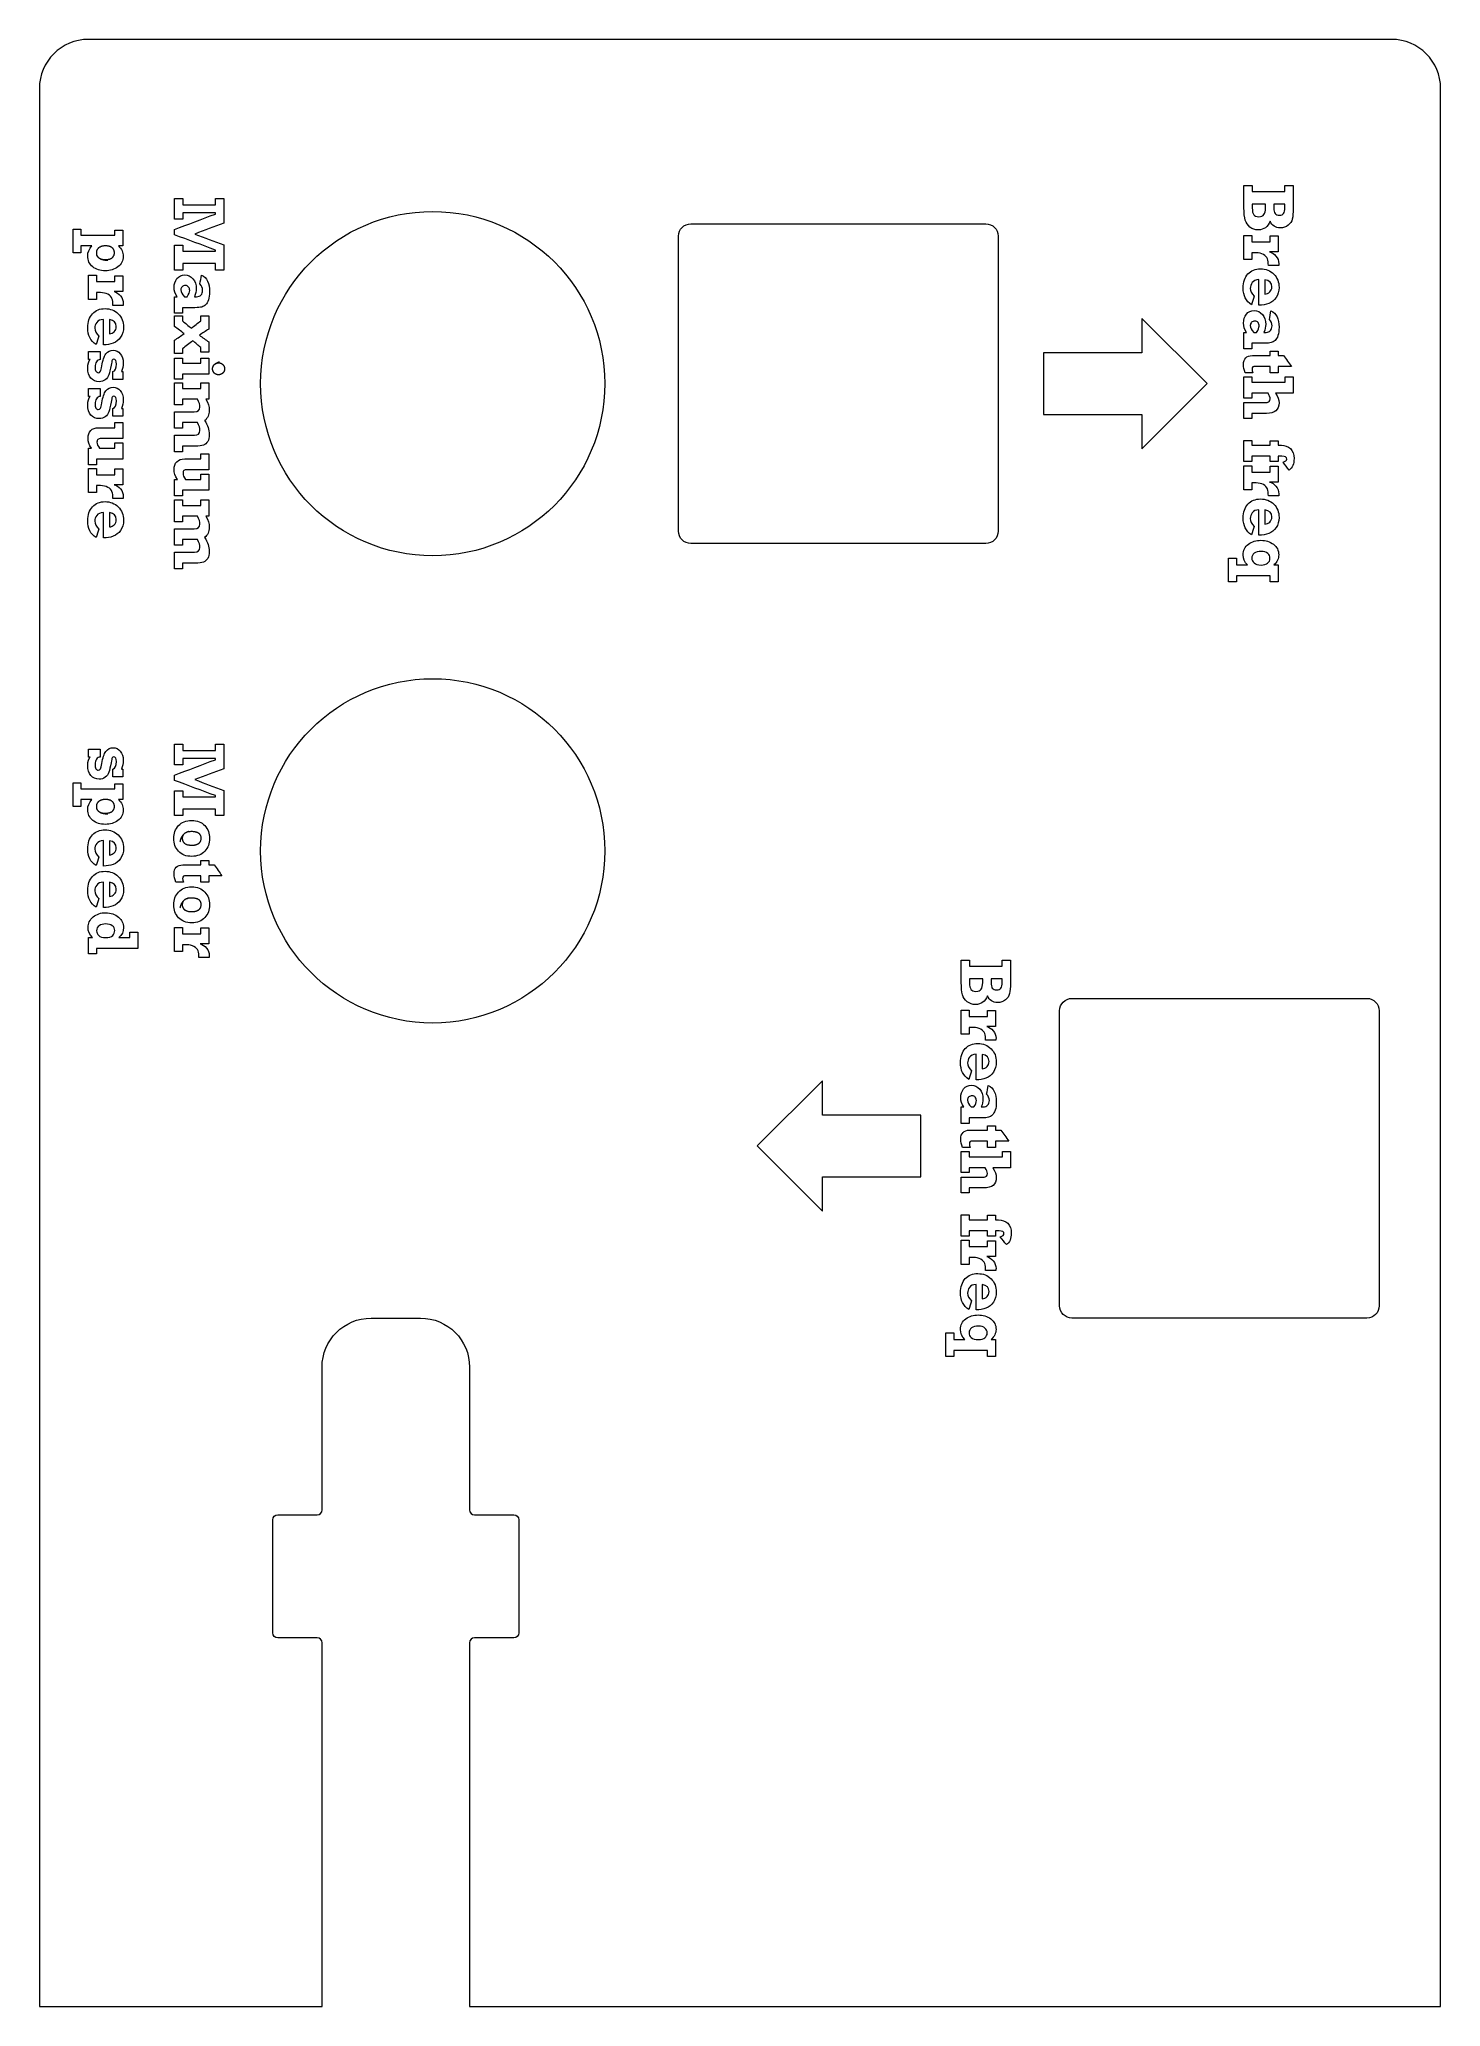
# Model space of a CAD drawing. Header units: millimetres. Extents: x 0 to 57, y -80 to 0.
import ezdxf

# ---------------------------------------------------------------- set-up
doc = ezdxf.new("R2010")
doc.units = ezdxf.units.MM
doc.layers.add('1', color=7, linetype='CONTINUOUS', true_color=0xffffff)

msp = doc.modelspace()

# ---------------------------------------------------------------- linework, layer by layer
at = {"layer": '1', "color": 163, "linetype": 'CONTINUOUS', "lineweight": 18}
for p, q in [((55, 0), (2, 0)), ((0, -2), (0, -80)), ((0, -2), (0, -80)), ((57, -80), (57, -2)), ((26, -20), (26, -8)), ((26.5, -7.5), (38.5, -7.5)), ((39, -8), (39, -20)), ((44.85, -11.35), (44.85, -12.75)), ((47.5, -14), (44.85, -11.35)), ((40.85, -12.75), (40.85, -15.25)), ((44.85, -12.75), (40.85, -12.75)), ((44.85, -16.65), (47.5, -14)), ((40.85, -15.25), (44.85, -15.25)), ((44.85, -15.25), (44.85, -16.65)), ((38.5, -20.5), (26.5, -20.5)), ((42, -39), (54, -39)), ((41.5, -51.5), (41.5, -39.5)), ((54.5, -39.5), (54.5, -51.5)), ((31.85, -42.35), (29.2, -45)), ((31.85, -43.75), (31.85, -42.35)), ((35.85, -43.75), (31.85, -43.75)), ((35.85, -46.25), (35.85, -43.75)), ((29.2, -45), (31.85, -47.65)), ((31.85, -46.25), (35.85, -46.25)), ((31.85, -47.65), (31.85, -46.25)), ((13.5, -52), (15.5, -52)), ((13.5, -52), (15.5, -52)), ((54, -52), (42, -52)), ((11.5, -59.8), (11.5, -54)), ((11.5, -59.8), (11.5, -54)), ((17.5, -54), (17.5, -59.8)), ((9.7, -60), (11.3, -60)), ((9.7, -60), (11.3, -60)), ((17.7, -60), (19.3, -60)), ((9.5, -64.8), (9.5, -60.2)), ((9.5, -64.8), (9.5, -60.2)), ((19.5, -60.2), (19.5, -64.8)), ((11.3, -65), (9.7, -65)), ((11.3, -65), (9.7, -65)), ((11.5, -80), (11.5, -65.2)), ((11.5, -80), (11.5, -65.2)), ((17.5, -65.2), (17.5, -80)), ((19.3, -65), (17.7, -65)), ((0, -80), (11.5, -80)), ((0, -80), (11.5, -80)), ((17.5, -80), (57, -80))]:
    msp.add_line(p, q, dxfattribs=at)
for centre in [(16, -14), (16, -33)]:
    msp.add_circle(centre, 7, dxfattribs=at)
for centre, radius, start, end in [((2, -2), 2, 90, 180), ((2, -2), 2, 90, 180), ((55, -2), 2, 0, 90), ((11.3, -59.8), 0.2, 270, 0), ((11.3, -59.8), 0.2, 270, 0), ((17.7, -59.8), 0.2, 180, 270), ((11.3, -65.2), 0.2, 0, 90), ((11.3, -65.2), 0.2, 0, 90), ((17.7, -65.2), 0.2, 90, 180)]:
    msp.add_arc(centre, radius, start, end, dxfattribs=at)
at = {"layer": '1', "color": 163, "linetype": 'CONTINUOUS', "lineweight": 18, "extrusion": (0, 0, -1)}
for centre, radius, start, end in [((-26.5, -8), 0.5, 0, 90), ((-38.5, -8), 0.5, 90, 180), ((-26.5, -20), 0.5, 270, 0), ((-38.5, -20), 0.5, 180, 270), ((-42, -39.5), 0.5, 0, 90), ((-54, -39.5), 0.5, 90, 180), ((-13.5, -54), 2, 0, 90), ((-13.5, -54), 2, 0, 90), ((-15.5, -54), 2, 90, 180), ((-42, -51.5), 0.5, 270, 0), ((-54, -51.5), 0.5, 180, 270), ((-9.7, -60.2), 0.2, 0, 90), ((-9.7, -60.2), 0.2, 0, 90), ((-19.3, -60.2), 0.2, 90, 180), ((-9.7, -64.8), 0.2, 270, 0), ((-9.7, -64.8), 0.2, 270, 0), ((-19.3, -64.8), 0.2, 180, 270)]:
    msp.add_arc(centre, radius, start, end, dxfattribs=at)
at = {"layer": '1', "color": 163, "linetype": 'CONTINUOUS', "lineweight": 18}
for points in [[(49, -6.855), (49, -6.551), (49, -6.246), (49, -5.942)], [(49, -5.942), (49.113, -5.942), (49.225, -5.942), (49.338, -5.942)], [(49.338, -5.942), (49.338, -6.024), (49.338, -6.106), (49.338, -6.188)], [(49.338, -6.188), (49.779, -6.188), (50.221, -6.188), (50.662, -6.188)], [(50.662, -6.188), (50.662, -6.106), (50.662, -6.024), (50.662, -5.942)], [(50.662, -5.942), (50.775, -5.942), (50.887, -5.942), (51, -5.942)], [(5.5, -7.319), (5.5, -7.037), (5.5, -6.756), (5.5, -6.474)], [(5.5, -6.474), (5.613, -6.474), (5.725, -6.474), (5.838, -6.474)], [(5.5, -7.319), (5.5, -7.037), (5.5, -6.756), (5.5, -6.474)], [(5.5, -6.474), (5.613, -6.474), (5.725, -6.474), (5.838, -6.474)], [(5.5, -7.732), (6.054, -7.523), (6.608, -7.314), (7.162, -7.105)], [(5.5, -7.732), (6.054, -7.523), (6.608, -7.314), (7.162, -7.105)], [(5.838, -6.474), (5.838, -6.56), (5.838, -6.646), (5.838, -6.733)], [(5.838, -6.474), (5.838, -6.56), (5.838, -6.646), (5.838, -6.733)], [(5.838, -6.733), (6.279, -6.733), (6.721, -6.733), (7.162, -6.733)], [(5.838, -6.733), (6.279, -6.733), (6.721, -6.733), (7.162, -6.733)], [(7.162, -7.058), (6.721, -7.058), (6.279, -7.058), (5.838, -7.058)], [(5.838, -7.058), (5.838, -7.145), (5.838, -7.232), (5.838, -7.319)], [(7.162, -7.058), (6.721, -7.058), (6.279, -7.058), (5.838, -7.058)], [(5.838, -7.058), (5.838, -7.145), (5.838, -7.232), (5.838, -7.319)], [(7.162, -6.733), (7.162, -6.646), (7.162, -6.56), (7.162, -6.474)], [(7.162, -6.474), (7.275, -6.474), (7.387, -6.474), (7.5, -6.474)], [(7.162, -6.733), (7.162, -6.646), (7.162, -6.56), (7.162, -6.474)], [(7.162, -6.474), (7.275, -6.474), (7.387, -6.474), (7.5, -6.474)], [(7.162, -7.105), (7.162, -7.089), (7.162, -7.074), (7.162, -7.058)], [(7.162, -7.105), (7.162, -7.089), (7.162, -7.074), (7.162, -7.058)], [(7.5, -6.474), (7.5, -6.808), (7.5, -7.142), (7.5, -7.476)], [(7.5, -6.474), (7.5, -6.808), (7.5, -7.142), (7.5, -7.476)], [(49.873, -6.709), (49.695, -6.709), (49.516, -6.709), (49.338, -6.709)], [(50.662, -6.709), (50.511, -6.709), (50.361, -6.709), (50.211, -6.709)], [(1.372, -8.682), (1.372, -8.362), (1.372, -8.043), (1.372, -7.724)], [(1.372, -7.724), (1.479, -7.724), (1.585, -7.724), (1.692, -7.724)], [(1.372, -8.682), (1.372, -8.362), (1.372, -8.043), (1.372, -7.724)], [(1.372, -7.724), (1.479, -7.724), (1.585, -7.724), (1.692, -7.724)], [(1.692, -7.724), (1.692, -7.802), (1.692, -7.88), (1.692, -7.958)], [(1.692, -7.724), (1.692, -7.802), (1.692, -7.88), (1.692, -7.958)], [(1.692, -7.958), (2.151, -7.958), (2.611, -7.958), (3.07, -7.958)], [(1.692, -7.958), (2.151, -7.958), (2.611, -7.958), (3.07, -7.958)], [(3.07, -7.958), (3.07, -7.893), (3.07, -7.828), (3.07, -7.763)], [(3.07, -7.763), (3.177, -7.763), (3.284, -7.763), (3.392, -7.763)], [(3.07, -7.958), (3.07, -7.893), (3.07, -7.828), (3.07, -7.763)], [(3.07, -7.763), (3.177, -7.763), (3.284, -7.763), (3.392, -7.763)], [(3.392, -7.763), (3.392, -7.976), (3.392, -8.189), (3.392, -8.403)], [(3.392, -7.763), (3.392, -7.976), (3.392, -8.189), (3.392, -8.403)], [(5.838, -7.319), (5.725, -7.319), (5.613, -7.319), (5.5, -7.319)], [(5.838, -7.319), (5.725, -7.319), (5.613, -7.319), (5.5, -7.319)], [(5.5, -7.947), (5.5, -7.876), (5.5, -7.804), (5.5, -7.732)], [(5.5, -7.947), (5.5, -7.876), (5.5, -7.804), (5.5, -7.732)], [(7.162, -8.568), (6.608, -8.361), (6.054, -8.154), (5.5, -7.947)], [(7.162, -8.568), (6.608, -8.361), (6.054, -8.154), (5.5, -7.947)], [(7.5, -7.476), (7.109, -7.623), (6.718, -7.769), (6.327, -7.916)], [(7.5, -7.476), (7.109, -7.623), (6.718, -7.769), (6.327, -7.916)], [(6.327, -7.916), (6.718, -8.063), (7.109, -8.21), (7.5, -8.357)], [(6.327, -7.916), (6.718, -8.063), (7.109, -8.21), (7.5, -8.357)], [(49, -8.959), (49, -8.632), (49, -8.306), (49, -7.98)], [(49, -7.98), (49.107, -7.98), (49.214, -7.98), (49.321, -7.98)], [(49.321, -7.98), (49.321, -8.065), (49.321, -8.151), (49.321, -8.237)], [(50.07, -8.237), (50.07, -8.156), (50.07, -8.076), (50.07, -7.995)], [(50.07, -7.995), (50.177, -7.995), (50.284, -7.995), (50.392, -7.995)], [(50.392, -7.995), (50.392, -8.211), (50.392, -8.428), (50.392, -8.644)], [(1.692, -8.682), (1.585, -8.682), (1.479, -8.682), (1.372, -8.682)], [(1.692, -8.682), (1.585, -8.682), (1.479, -8.682), (1.372, -8.682)], [(2.142, -8.403), (1.992, -8.403), (1.842, -8.403), (1.692, -8.403)], [(1.692, -8.403), (1.692, -8.496), (1.692, -8.589), (1.692, -8.682)], [(2.142, -8.403), (1.992, -8.403), (1.842, -8.403), (1.692, -8.403)], [(1.692, -8.403), (1.692, -8.496), (1.692, -8.589), (1.692, -8.682)], [(3.392, -8.403), (3.334, -8.403), (3.276, -8.403), (3.218, -8.403)], [(3.392, -8.403), (3.334, -8.403), (3.276, -8.403), (3.218, -8.403)], [(5.5, -9.38), (5.5, -9.044), (5.5, -8.709), (5.5, -8.373)], [(5.5, -8.373), (5.613, -8.373), (5.725, -8.373), (5.838, -8.373)], [(5.5, -9.38), (5.5, -9.044), (5.5, -8.709), (5.5, -8.373)], [(5.5, -8.373), (5.613, -8.373), (5.725, -8.373), (5.838, -8.373)], [(5.838, -8.373), (5.838, -8.454), (5.838, -8.534), (5.838, -8.615)], [(5.838, -8.373), (5.838, -8.454), (5.838, -8.534), (5.838, -8.615)], [(5.838, -8.615), (6.279, -8.615), (6.721, -8.615), (7.162, -8.615)], [(5.838, -8.615), (6.279, -8.615), (6.721, -8.615), (7.162, -8.615)], [(7.162, -8.615), (7.162, -8.599), (7.162, -8.583), (7.162, -8.568)], [(7.162, -8.615), (7.162, -8.599), (7.162, -8.583), (7.162, -8.568)], [(7.5, -8.357), (7.5, -8.698), (7.5, -9.039), (7.5, -9.38)], [(7.5, -8.357), (7.5, -8.698), (7.5, -9.039), (7.5, -9.38)], [(49.321, -8.237), (49.571, -8.237), (49.82, -8.237), (50.07, -8.237)], [(49.321, -8.681), (49.321, -8.774), (49.321, -8.866), (49.321, -8.959)], [(50.392, -8.644), (50.274, -8.644), (50.156, -8.644), (50.038, -8.644)], [(2, -10.575), (2, -10.249), (2, -9.923), (2, -9.596)], [(2, -9.596), (2.107, -9.596), (2.214, -9.596), (2.321, -9.596)], [(2, -10.575), (2, -10.249), (2, -9.923), (2, -9.596)], [(2, -9.596), (2.107, -9.596), (2.214, -9.596), (2.321, -9.596)], [(2.321, -9.596), (2.321, -9.682), (2.321, -9.768), (2.321, -9.853)], [(2.321, -9.596), (2.321, -9.682), (2.321, -9.768), (2.321, -9.853)], [(5.838, -9.38), (5.725, -9.38), (5.613, -9.38), (5.5, -9.38)], [(5.838, -9.38), (5.725, -9.38), (5.613, -9.38), (5.5, -9.38)], [(7.162, -9.121), (6.721, -9.121), (6.279, -9.121), (5.838, -9.121)], [(5.838, -9.121), (5.838, -9.207), (5.838, -9.293), (5.838, -9.38)], [(7.162, -9.121), (6.721, -9.121), (6.279, -9.121), (5.838, -9.121)], [(5.838, -9.121), (5.838, -9.207), (5.838, -9.293), (5.838, -9.38)], [(6.532, -9.947), (6.554, -9.828), (6.575, -9.709), (6.597, -9.589)], [(6.532, -9.947), (6.554, -9.828), (6.575, -9.709), (6.597, -9.589)], [(7.162, -9.38), (7.162, -9.293), (7.162, -9.207), (7.162, -9.121)], [(7.162, -9.38), (7.162, -9.293), (7.162, -9.207), (7.162, -9.121)], [(7.5, -9.38), (7.387, -9.38), (7.275, -9.38), (7.162, -9.38)], [(7.5, -9.38), (7.387, -9.38), (7.275, -9.38), (7.162, -9.38)], [(49.321, -8.959), (49.214, -8.959), (49.107, -8.959), (49, -8.959)], [(50.412, -9.2), (50.272, -9.2), (50.132, -9.2), (49.992, -9.2)], [(2.321, -9.853), (2.571, -9.853), (2.82, -9.853), (3.07, -9.853)], [(2.321, -9.853), (2.571, -9.853), (2.82, -9.853), (3.07, -9.853)], [(2.321, -10.298), (2.321, -10.39), (2.321, -10.483), (2.321, -10.575)], [(2.321, -10.298), (2.321, -10.39), (2.321, -10.483), (2.321, -10.575)], [(3.392, -10.26), (3.274, -10.26), (3.156, -10.26), (3.038, -10.26)], [(3.392, -10.26), (3.274, -10.26), (3.156, -10.26), (3.038, -10.26)], [(3.07, -9.853), (3.07, -9.773), (3.07, -9.692), (3.07, -9.612)], [(3.07, -9.612), (3.177, -9.612), (3.284, -9.612), (3.392, -9.612)], [(3.07, -9.853), (3.07, -9.773), (3.07, -9.692), (3.07, -9.612)], [(3.07, -9.612), (3.177, -9.612), (3.284, -9.612), (3.392, -9.612)], [(3.392, -9.612), (3.392, -9.828), (3.392, -10.044), (3.392, -10.26)], [(3.392, -9.612), (3.392, -9.828), (3.392, -10.044), (3.392, -10.26)], [(49.256, -10.125), (49.256, -10.231), (49.311, -10.339), (49.42, -10.447)], [(49.604, -10.809), (49.604, -10.463), (49.604, -10.118), (49.604, -9.772)], [(49.851, -9.779), (49.851, -9.974), (49.851, -10.168), (49.851, -10.362)], [(2.321, -10.575), (2.214, -10.575), (2.107, -10.575), (2, -10.575)], [(2.321, -10.575), (2.214, -10.575), (2.107, -10.575), (2, -10.575)], [(3.412, -10.817), (3.272, -10.817), (3.132, -10.817), (2.992, -10.817)], [(3.412, -10.817), (3.272, -10.817), (3.132, -10.817), (2.992, -10.817)], [(5.5, -11.136), (5.5, -10.914), (5.5, -10.691), (5.5, -10.468)], [(5.5, -10.468), (5.536, -10.468), (5.573, -10.468), (5.609, -10.468)], [(5.5, -11.136), (5.5, -10.914), (5.5, -10.691), (5.5, -10.468)], [(5.5, -10.468), (5.536, -10.468), (5.573, -10.468), (5.609, -10.468)], [(5.821, -11.136), (5.714, -11.136), (5.607, -11.136), (5.5, -11.136)], [(5.821, -11.136), (5.714, -11.136), (5.607, -11.136), (5.5, -11.136)], [(5.821, -10.913), (5.821, -10.987), (5.821, -11.062), (5.821, -11.136)], [(5.821, -10.913), (5.821, -10.987), (5.821, -11.062), (5.821, -11.136)], [(5.901, -10.468), (5.939, -10.468), (5.977, -10.468), (6.015, -10.468)], [(5.901, -10.468), (5.939, -10.468), (5.977, -10.468), (6.015, -10.468)], [(49.42, -10.447), (49.383, -10.562), (49.346, -10.677), (49.309, -10.792)], [(50.032, -11.394), (50.054, -11.275), (50.075, -11.155), (50.097, -11.036)], [(2.256, -11.741), (2.256, -11.848), (2.311, -11.955), (2.42, -12.064)], [(2.256, -11.741), (2.256, -11.848), (2.311, -11.955), (2.42, -12.064)], [(2.604, -12.425), (2.604, -12.08), (2.604, -11.735), (2.604, -11.389)], [(2.604, -12.425), (2.604, -12.08), (2.604, -11.735), (2.604, -11.389)], [(2.851, -11.396), (2.851, -11.59), (2.851, -11.784), (2.851, -11.978)], [(2.851, -11.396), (2.851, -11.59), (2.851, -11.784), (2.851, -11.978)], [(5.5, -11.676), (5.5, -11.532), (5.5, -11.389), (5.5, -11.245)], [(5.5, -11.245), (5.607, -11.245), (5.714, -11.245), (5.821, -11.245)], [(5.5, -11.676), (5.5, -11.532), (5.5, -11.389), (5.5, -11.245)], [(5.5, -11.245), (5.607, -11.245), (5.714, -11.245), (5.821, -11.245)], [(5.891, -11.966), (5.761, -11.87), (5.63, -11.773), (5.5, -11.676)], [(5.891, -11.966), (5.761, -11.87), (5.63, -11.773), (5.5, -11.676)], [(5.5, -12.237), (5.63, -12.147), (5.761, -12.057), (5.891, -11.966)], [(5.5, -12.237), (5.63, -12.147), (5.761, -12.057), (5.891, -11.966)], [(5.821, -11.245), (5.821, -11.312), (5.821, -11.379), (5.821, -11.446)], [(5.821, -11.245), (5.821, -11.312), (5.821, -11.379), (5.821, -11.446)], [(5.821, -11.446), (5.941, -11.546), (6.06, -11.646), (6.18, -11.746)], [(5.821, -11.446), (5.941, -11.546), (6.06, -11.646), (6.18, -11.746)], [(6.18, -11.746), (6.31, -11.646), (6.44, -11.546), (6.57, -11.446)], [(6.18, -11.746), (6.31, -11.646), (6.44, -11.546), (6.57, -11.446)], [(6.892, -11.78), (6.765, -11.863), (6.638, -11.947), (6.511, -12.03)], [(6.892, -11.78), (6.765, -11.863), (6.638, -11.947), (6.511, -12.03)], [(6.57, -11.446), (6.57, -11.379), (6.57, -11.312), (6.57, -11.245)], [(6.57, -11.245), (6.677, -11.245), (6.784, -11.245), (6.892, -11.245)], [(6.57, -11.446), (6.57, -11.379), (6.57, -11.312), (6.57, -11.245)], [(6.57, -11.245), (6.677, -11.245), (6.784, -11.245), (6.892, -11.245)], [(6.892, -11.245), (6.892, -11.423), (6.892, -11.601), (6.892, -11.78)], [(6.892, -11.245), (6.892, -11.423), (6.892, -11.601), (6.892, -11.78)], [(49, -12.583), (49, -12.36), (49, -12.138), (49, -11.915)], [(49, -11.915), (49.036, -11.915), (49.073, -11.915), (49.109, -11.915)], [(49.401, -11.915), (49.439, -11.915), (49.477, -11.915), (49.515, -11.915)], [(2, -13.021), (2, -12.912), (2, -12.804), (2, -12.696)], [(2, -12.696), (2.16, -12.696), (2.319, -12.696), (2.479, -12.696)], [(2, -13.021), (2, -12.912), (2, -12.804), (2, -12.696)], [(2, -12.696), (2.16, -12.696), (2.319, -12.696), (2.479, -12.696)], [(2.42, -12.064), (2.383, -12.178), (2.346, -12.293), (2.309, -12.408)], [(2.42, -12.064), (2.383, -12.178), (2.346, -12.293), (2.309, -12.408)], [(2.479, -12.696), (2.479, -12.804), (2.479, -12.912), (2.479, -13.021)], [(2.479, -12.696), (2.479, -12.804), (2.479, -12.912), (2.479, -13.021)], [(5.5, -12.77), (5.5, -12.593), (5.5, -12.415), (5.5, -12.237)], [(5.5, -12.77), (5.5, -12.593), (5.5, -12.415), (5.5, -12.237)], [(5.821, -12.77), (5.714, -12.77), (5.607, -12.77), (5.5, -12.77)], [(5.821, -12.77), (5.714, -12.77), (5.607, -12.77), (5.5, -12.77)], [(6.236, -12.255), (6.098, -12.365), (5.959, -12.474), (5.821, -12.583)], [(6.236, -12.255), (6.098, -12.365), (5.959, -12.474), (5.821, -12.583)], [(5.821, -12.583), (5.821, -12.646), (5.821, -12.708), (5.821, -12.77)], [(5.821, -12.583), (5.821, -12.646), (5.821, -12.708), (5.821, -12.77)], [(6.57, -12.537), (6.459, -12.443), (6.347, -12.349), (6.236, -12.255)], [(6.57, -12.537), (6.459, -12.443), (6.347, -12.349), (6.236, -12.255)], [(6.511, -12.03), (6.638, -12.121), (6.765, -12.213), (6.892, -12.304)], [(6.511, -12.03), (6.638, -12.121), (6.765, -12.213), (6.892, -12.304)], [(6.57, -12.724), (6.57, -12.662), (6.57, -12.6), (6.57, -12.537)], [(6.57, -12.724), (6.57, -12.662), (6.57, -12.6), (6.57, -12.537)], [(6.892, -12.724), (6.784, -12.724), (6.677, -12.724), (6.57, -12.724)], [(6.892, -12.724), (6.784, -12.724), (6.677, -12.724), (6.57, -12.724)], [(6.892, -12.304), (6.892, -12.444), (6.892, -12.584), (6.892, -12.724)], [(6.892, -12.304), (6.892, -12.444), (6.892, -12.584), (6.892, -12.724)], [(49.321, -12.583), (49.214, -12.583), (49.107, -12.583), (49, -12.583)], [(49.321, -12.359), (49.321, -12.434), (49.321, -12.508), (49.321, -12.583)], [(50.07, -12.858), (50.07, -12.799), (50.07, -12.74), (50.07, -12.681)], [(50.07, -12.681), (50.177, -12.681), (50.284, -12.681), (50.392, -12.681)], [(50.392, -12.681), (50.392, -12.74), (50.392, -12.799), (50.392, -12.858)], [(2.069, -13.021), (2.046, -13.021), (2.023, -13.021), (2, -13.021)], [(2.069, -13.021), (2.046, -13.021), (2.023, -13.021), (2, -13.021)], [(2.988, -13.827), (2.988, -13.722), (2.988, -13.616), (2.988, -13.51)], [(2.988, -13.827), (2.988, -13.722), (2.988, -13.616), (2.988, -13.51)], [(3.344, -13.51), (3.36, -13.51), (3.376, -13.51), (3.392, -13.51)], [(3.344, -13.51), (3.36, -13.51), (3.376, -13.51), (3.392, -13.51)], [(3.392, -13.51), (3.392, -13.616), (3.392, -13.722), (3.392, -13.827)], [(3.392, -13.51), (3.392, -13.616), (3.392, -13.722), (3.392, -13.827)], [(5.5, -13.822), (5.5, -13.535), (5.5, -13.247), (5.5, -12.96)], [(5.5, -12.96), (5.607, -12.96), (5.714, -12.96), (5.821, -12.96)], [(5.5, -13.822), (5.5, -13.535), (5.5, -13.247), (5.5, -12.96)], [(5.5, -12.96), (5.607, -12.96), (5.714, -12.96), (5.821, -12.96)], [(5.821, -12.96), (5.821, -13.03), (5.821, -13.1), (5.821, -13.171)], [(5.821, -12.96), (5.821, -13.03), (5.821, -13.1), (5.821, -13.171)], [(5.821, -13.171), (6.071, -13.171), (6.32, -13.171), (6.57, -13.171)], [(5.821, -13.171), (6.071, -13.171), (6.32, -13.171), (6.57, -13.171)], [(6.57, -13.171), (6.57, -13.1), (6.57, -13.03), (6.57, -12.96)], [(6.57, -12.96), (6.677, -12.96), (6.784, -12.96), (6.892, -12.96)], [(6.57, -13.171), (6.57, -13.1), (6.57, -13.03), (6.57, -12.96)], [(6.57, -12.96), (6.677, -12.96), (6.784, -12.96), (6.892, -12.96)], [(6.892, -12.96), (6.892, -13.178), (6.892, -13.397), (6.892, -13.615)], [(6.892, -12.96), (6.892, -13.178), (6.892, -13.397), (6.892, -13.615)], [(49.358, -13.558), (49.255, -13.558), (49.153, -13.558), (49.05, -13.558)], [(50.07, -13.558), (50.07, -13.473), (50.07, -13.388), (50.07, -13.302)], [(50.392, -13.558), (50.284, -13.558), (50.177, -13.558), (50.07, -13.558)], [(50.392, -12.858), (50.465, -12.858), (50.537, -12.858), (50.61, -12.858)], [(50.929, -13.302), (50.75, -13.302), (50.571, -13.302), (50.392, -13.302)], [(50.392, -13.302), (50.392, -13.388), (50.392, -13.473), (50.392, -13.558)], [(50.61, -12.858), (50.717, -13.006), (50.823, -13.154), (50.929, -13.302)], [(2, -14.522), (2, -14.414), (2, -14.305), (2, -14.197)], [(2, -14.197), (2.16, -14.197), (2.319, -14.197), (2.479, -14.197)], [(2, -14.522), (2, -14.414), (2, -14.305), (2, -14.197)], [(2, -14.197), (2.16, -14.197), (2.319, -14.197), (2.479, -14.197)], [(2.479, -14.197), (2.479, -14.305), (2.479, -14.414), (2.479, -14.522)], [(2.479, -14.197), (2.479, -14.305), (2.479, -14.414), (2.479, -14.522)], [(3.392, -13.827), (3.257, -13.827), (3.122, -13.827), (2.988, -13.827)], [(3.392, -13.827), (3.257, -13.827), (3.122, -13.827), (2.988, -13.827)], [(5.821, -13.822), (5.714, -13.822), (5.607, -13.822), (5.5, -13.822)], [(5.821, -13.822), (5.714, -13.822), (5.607, -13.822), (5.5, -13.822)], [(5.5, -14.868), (5.5, -14.566), (5.5, -14.265), (5.5, -13.963)], [(5.5, -13.963), (5.607, -13.963), (5.714, -13.963), (5.821, -13.963)], [(5.5, -14.868), (5.5, -14.566), (5.5, -14.265), (5.5, -13.963)], [(5.5, -13.963), (5.607, -13.963), (5.714, -13.963), (5.821, -13.963)], [(6.892, -13.615), (6.535, -13.615), (6.178, -13.615), (5.821, -13.615)], [(5.821, -13.615), (5.821, -13.684), (5.821, -13.753), (5.821, -13.822)], [(6.892, -13.615), (6.535, -13.615), (6.178, -13.615), (5.821, -13.615)], [(5.821, -13.615), (5.821, -13.684), (5.821, -13.753), (5.821, -13.822)], [(5.821, -13.963), (5.821, -14.04), (5.821, -14.117), (5.821, -14.193)], [(5.821, -13.963), (5.821, -14.04), (5.821, -14.117), (5.821, -14.193)], [(5.821, -14.193), (6.071, -14.193), (6.32, -14.193), (6.57, -14.193)], [(5.821, -14.193), (6.071, -14.193), (6.32, -14.193), (6.57, -14.193)], [(6.57, -14.193), (6.57, -14.117), (6.57, -14.04), (6.57, -13.963)], [(6.57, -13.963), (6.677, -13.963), (6.784, -13.963), (6.892, -13.963)], [(6.57, -14.193), (6.57, -14.117), (6.57, -14.04), (6.57, -13.963)], [(6.57, -13.963), (6.677, -13.963), (6.784, -13.963), (6.892, -13.963)], [(6.892, -13.963), (6.892, -14.188), (6.892, -14.413), (6.892, -14.638)], [(6.892, -13.963), (6.892, -14.188), (6.892, -14.413), (6.892, -14.638)], [(49, -14.585), (49, -14.296), (49, -14.008), (49, -13.719)], [(49, -13.719), (49.107, -13.719), (49.214, -13.719), (49.321, -13.719)], [(49.321, -13.719), (49.321, -13.794), (49.321, -13.869), (49.321, -13.943)], [(49.321, -13.943), (49.774, -13.943), (50.226, -13.943), (50.679, -13.943)], [(49.977, -14.387), (49.758, -14.387), (49.539, -14.387), (49.321, -14.387)], [(49.321, -14.387), (49.321, -14.453), (49.321, -14.519), (49.321, -14.585)], [(51, -14.387), (50.76, -14.387), (50.52, -14.387), (50.28, -14.387)], [(50.679, -13.943), (50.679, -13.869), (50.679, -13.794), (50.679, -13.719)], [(50.679, -13.719), (50.786, -13.719), (50.893, -13.719), (51, -13.719)], [(51, -13.719), (51, -13.942), (51, -14.164), (51, -14.387)], [(2.069, -14.522), (2.046, -14.522), (2.023, -14.522), (2, -14.522)], [(2.069, -14.522), (2.046, -14.522), (2.023, -14.522), (2, -14.522)], [(2.988, -15.329), (2.988, -15.223), (2.988, -15.117), (2.988, -15.011)], [(2.988, -15.329), (2.988, -15.223), (2.988, -15.117), (2.988, -15.011)], [(3.344, -15.011), (3.36, -15.011), (3.376, -15.011), (3.392, -15.011)], [(3.344, -15.011), (3.36, -15.011), (3.376, -15.011), (3.392, -15.011)], [(3.392, -15.011), (3.392, -15.117), (3.392, -15.223), (3.392, -15.329)], [(3.392, -15.011), (3.392, -15.117), (3.392, -15.223), (3.392, -15.329)], [(5.821, -14.868), (5.714, -14.868), (5.607, -14.868), (5.5, -14.868)], [(5.821, -14.868), (5.714, -14.868), (5.607, -14.868), (5.5, -14.868)], [(5.5, -15.816), (5.5, -15.592), (5.5, -15.367), (5.5, -15.142)], [(5.5, -15.816), (5.5, -15.592), (5.5, -15.367), (5.5, -15.142)], [(6.439, -14.638), (6.233, -14.638), (6.027, -14.638), (5.821, -14.638)], [(5.821, -14.638), (5.821, -14.714), (5.821, -14.791), (5.821, -14.868)], [(6.439, -14.638), (6.233, -14.638), (6.027, -14.638), (5.821, -14.638)], [(5.821, -14.638), (5.821, -14.714), (5.821, -14.791), (5.821, -14.868)], [(6.892, -14.638), (6.854, -14.638), (6.816, -14.638), (6.778, -14.638)], [(6.892, -14.638), (6.854, -14.638), (6.816, -14.638), (6.778, -14.638)], [(49.321, -14.585), (49.214, -14.585), (49.107, -14.585), (49, -14.585)], [(49, -15.413), (49, -15.197), (49, -14.981), (49, -14.765)], [(3.392, -15.329), (3.257, -15.329), (3.122, -15.329), (2.988, -15.329)], [(3.392, -15.329), (3.257, -15.329), (3.122, -15.329), (2.988, -15.329)], [(3.07, -15.792), (3.07, -15.722), (3.07, -15.653), (3.07, -15.583)], [(3.07, -15.583), (3.177, -15.583), (3.284, -15.583), (3.392, -15.583)], [(3.07, -15.792), (3.07, -15.722), (3.07, -15.653), (3.07, -15.583)], [(3.07, -15.583), (3.177, -15.583), (3.284, -15.583), (3.392, -15.583)], [(3.392, -15.583), (3.392, -15.8), (3.392, -16.017), (3.392, -16.235)], [(3.392, -15.583), (3.392, -15.8), (3.392, -16.017), (3.392, -16.235)], [(5.821, -15.816), (5.714, -15.816), (5.607, -15.816), (5.5, -15.816)], [(5.821, -15.816), (5.714, -15.816), (5.607, -15.816), (5.5, -15.816)], [(6.439, -15.587), (6.233, -15.587), (6.027, -15.587), (5.821, -15.587)], [(5.821, -15.587), (5.821, -15.663), (5.821, -15.74), (5.821, -15.816)], [(6.439, -15.587), (6.233, -15.587), (6.027, -15.587), (5.821, -15.587)], [(5.821, -15.587), (5.821, -15.663), (5.821, -15.74), (5.821, -15.816)], [(49.321, -15.413), (49.214, -15.413), (49.107, -15.413), (49, -15.413)], [(49.321, -15.209), (49.321, -15.277), (49.321, -15.345), (49.321, -15.413)], [(2, -17.296), (2, -17.073), (2, -16.85), (2, -16.627)], [(2, -16.627), (2.039, -16.627), (2.079, -16.627), (2.118, -16.627)], [(2, -17.296), (2, -17.073), (2, -16.85), (2, -16.627)], [(2, -16.627), (2.039, -16.627), (2.079, -16.627), (2.118, -16.627)], [(2.444, -16.627), (2.653, -16.627), (2.861, -16.627), (3.07, -16.627)], [(2.444, -16.627), (2.653, -16.627), (2.861, -16.627), (3.07, -16.627)], [(3.07, -16.627), (3.07, -16.556), (3.07, -16.484), (3.07, -16.413)], [(3.07, -16.413), (3.177, -16.413), (3.284, -16.413), (3.392, -16.413)], [(3.07, -16.627), (3.07, -16.556), (3.07, -16.484), (3.07, -16.413)], [(3.07, -16.413), (3.177, -16.413), (3.284, -16.413), (3.392, -16.413)], [(3.392, -16.413), (3.392, -16.633), (3.392, -16.852), (3.392, -17.071)], [(3.392, -16.413), (3.392, -16.633), (3.392, -16.852), (3.392, -17.071)], [(5.5, -16.77), (5.5, -16.545), (5.5, -16.32), (5.5, -16.096)], [(5.5, -16.77), (5.5, -16.545), (5.5, -16.32), (5.5, -16.096)], [(5.821, -16.77), (5.714, -16.77), (5.607, -16.77), (5.5, -16.77)], [(5.821, -16.77), (5.714, -16.77), (5.607, -16.77), (5.5, -16.77)], [(5.821, -16.54), (5.821, -16.617), (5.821, -16.693), (5.821, -16.77)], [(5.821, -16.54), (5.821, -16.617), (5.821, -16.693), (5.821, -16.77)], [(49, -17.171), (49, -16.883), (49, -16.595), (49, -16.307)], [(49, -16.307), (49.107, -16.307), (49.214, -16.307), (49.321, -16.307)], [(49.321, -16.307), (49.321, -16.374), (49.321, -16.441), (49.321, -16.508)], [(49.321, -16.508), (49.571, -16.508), (49.82, -16.508), (50.07, -16.508)], [(50.07, -16.508), (50.07, -16.446), (50.07, -16.384), (50.07, -16.321)], [(50.07, -16.321), (50.177, -16.321), (50.284, -16.321), (50.392, -16.321)], [(50.392, -16.321), (50.392, -16.384), (50.392, -16.446), (50.392, -16.508)], [(2.321, -17.296), (2.214, -17.296), (2.107, -17.296), (2, -17.296)], [(2.321, -17.296), (2.214, -17.296), (2.107, -17.296), (2, -17.296)], [(2, -18.426), (2, -18.1), (2, -17.773), (2, -17.447)], [(2, -17.447), (2.107, -17.447), (2.214, -17.447), (2.321, -17.447)], [(2, -18.426), (2, -18.1), (2, -17.773), (2, -17.447)], [(2, -17.447), (2.107, -17.447), (2.214, -17.447), (2.321, -17.447)], [(3.392, -17.071), (3.035, -17.071), (2.678, -17.071), (2.321, -17.071)], [(2.321, -17.071), (2.321, -17.146), (2.321, -17.221), (2.321, -17.296)], [(3.392, -17.071), (3.035, -17.071), (2.678, -17.071), (2.321, -17.071)], [(2.321, -17.071), (2.321, -17.146), (2.321, -17.221), (2.321, -17.296)], [(2.321, -17.447), (2.321, -17.532), (2.321, -17.618), (2.321, -17.704)], [(2.321, -17.447), (2.321, -17.532), (2.321, -17.618), (2.321, -17.704)], [(3.07, -17.704), (3.07, -17.623), (3.07, -17.543), (3.07, -17.462)], [(3.07, -17.462), (3.177, -17.462), (3.284, -17.462), (3.392, -17.462)], [(3.07, -17.704), (3.07, -17.623), (3.07, -17.543), (3.07, -17.462)], [(3.07, -17.462), (3.177, -17.462), (3.284, -17.462), (3.392, -17.462)], [(3.392, -17.462), (3.392, -17.679), (3.392, -17.895), (3.392, -18.111)], [(3.392, -17.462), (3.392, -17.679), (3.392, -17.895), (3.392, -18.111)], [(6.57, -17.059), (6.57, -16.99), (6.57, -16.92), (6.57, -16.851)], [(6.57, -16.851), (6.677, -16.851), (6.784, -16.851), (6.892, -16.851)], [(6.57, -17.059), (6.57, -16.99), (6.57, -16.92), (6.57, -16.851)], [(6.57, -16.851), (6.677, -16.851), (6.784, -16.851), (6.892, -16.851)], [(6.892, -16.851), (6.892, -17.068), (6.892, -17.285), (6.892, -17.502)], [(6.892, -16.851), (6.892, -17.068), (6.892, -17.285), (6.892, -17.502)], [(49.321, -17.171), (49.214, -17.171), (49.107, -17.171), (49, -17.171)], [(49, -18.316), (49, -17.99), (49, -17.663), (49, -17.337)], [(49, -17.337), (49.107, -17.337), (49.214, -17.337), (49.321, -17.337)], [(50.07, -16.953), (49.82, -16.953), (49.571, -16.953), (49.321, -16.953)], [(49.321, -16.953), (49.321, -17.026), (49.321, -17.098), (49.321, -17.171)], [(49.321, -17.337), (49.321, -17.422), (49.321, -17.508), (49.321, -17.594)], [(49.321, -17.594), (49.571, -17.594), (49.82, -17.594), (50.07, -17.594)], [(50.07, -17.171), (50.07, -17.098), (50.07, -17.026), (50.07, -16.953)], [(50.392, -17.171), (50.284, -17.171), (50.177, -17.171), (50.07, -17.171)], [(50.07, -17.594), (50.07, -17.513), (50.07, -17.433), (50.07, -17.352)], [(50.07, -17.352), (50.177, -17.352), (50.284, -17.352), (50.392, -17.352)], [(50.392, -16.953), (50.392, -17.026), (50.392, -17.098), (50.392, -17.171)], [(50.392, -17.352), (50.392, -17.569), (50.392, -17.785), (50.392, -18.001)], [(50.839, -17.514), (50.755, -17.406), (50.671, -17.299), (50.587, -17.192)], [(2.321, -17.704), (2.571, -17.704), (2.82, -17.704), (3.07, -17.704)], [(2.321, -17.704), (2.571, -17.704), (2.82, -17.704), (3.07, -17.704)], [(2.321, -18.148), (2.321, -18.241), (2.321, -18.333), (2.321, -18.426)], [(2.321, -18.148), (2.321, -18.241), (2.321, -18.333), (2.321, -18.426)], [(3.392, -18.111), (3.274, -18.111), (3.156, -18.111), (3.038, -18.111)], [(3.392, -18.111), (3.274, -18.111), (3.156, -18.111), (3.038, -18.111)], [(5.5, -18.563), (5.5, -18.34), (5.5, -18.117), (5.5, -17.895)], [(5.5, -17.895), (5.539, -17.895), (5.579, -17.895), (5.618, -17.895)], [(5.5, -18.563), (5.5, -18.34), (5.5, -18.117), (5.5, -17.895)], [(5.5, -17.895), (5.539, -17.895), (5.579, -17.895), (5.618, -17.895)], [(6.892, -18.339), (6.535, -18.339), (6.178, -18.339), (5.821, -18.339)], [(5.821, -18.339), (5.821, -18.414), (5.821, -18.488), (5.821, -18.563)], [(6.892, -18.339), (6.535, -18.339), (6.178, -18.339), (5.821, -18.339)], [(5.821, -18.339), (5.821, -18.414), (5.821, -18.488), (5.821, -18.563)], [(5.944, -17.895), (6.153, -17.895), (6.361, -17.895), (6.57, -17.895)], [(5.944, -17.895), (6.153, -17.895), (6.361, -17.895), (6.57, -17.895)], [(6.57, -17.895), (6.57, -17.823), (6.57, -17.752), (6.57, -17.681)], [(6.57, -17.681), (6.677, -17.681), (6.784, -17.681), (6.892, -17.681)], [(6.57, -17.895), (6.57, -17.823), (6.57, -17.752), (6.57, -17.681)], [(6.57, -17.681), (6.677, -17.681), (6.784, -17.681), (6.892, -17.681)], [(6.892, -17.681), (6.892, -17.9), (6.892, -18.119), (6.892, -18.339)], [(6.892, -17.681), (6.892, -17.9), (6.892, -18.119), (6.892, -18.339)], [(49.321, -18.316), (49.214, -18.316), (49.107, -18.316), (49, -18.316)], [(49.321, -18.038), (49.321, -18.131), (49.321, -18.223), (49.321, -18.316)], [(50.392, -18.001), (50.274, -18.001), (50.156, -18.001), (50.038, -18.001)], [(2.321, -18.426), (2.214, -18.426), (2.107, -18.426), (2, -18.426)], [(2.321, -18.426), (2.214, -18.426), (2.107, -18.426), (2, -18.426)], [(3.412, -18.668), (3.272, -18.668), (3.132, -18.668), (2.992, -18.668)], [(3.412, -18.668), (3.272, -18.668), (3.132, -18.668), (2.992, -18.668)], [(5.821, -18.563), (5.714, -18.563), (5.607, -18.563), (5.5, -18.563)], [(5.821, -18.563), (5.714, -18.563), (5.607, -18.563), (5.5, -18.563)], [(5.5, -19.624), (5.5, -19.323), (5.5, -19.021), (5.5, -18.72)], [(5.5, -18.72), (5.607, -18.72), (5.714, -18.72), (5.821, -18.72)], [(5.5, -19.624), (5.5, -19.323), (5.5, -19.021), (5.5, -18.72)], [(5.5, -18.72), (5.607, -18.72), (5.714, -18.72), (5.821, -18.72)], [(5.821, -18.72), (5.821, -18.796), (5.821, -18.873), (5.821, -18.95)], [(5.821, -18.72), (5.821, -18.796), (5.821, -18.873), (5.821, -18.95)], [(5.821, -18.95), (6.071, -18.95), (6.32, -18.95), (6.57, -18.95)], [(5.821, -18.95), (6.071, -18.95), (6.32, -18.95), (6.57, -18.95)], [(6.57, -18.95), (6.57, -18.873), (6.57, -18.796), (6.57, -18.72)], [(6.57, -18.72), (6.677, -18.72), (6.784, -18.72), (6.892, -18.72)], [(6.57, -18.95), (6.57, -18.873), (6.57, -18.796), (6.57, -18.72)], [(6.57, -18.72), (6.677, -18.72), (6.784, -18.72), (6.892, -18.72)], [(6.892, -18.72), (6.892, -18.944), (6.892, -19.169), (6.892, -19.394)], [(6.892, -18.72), (6.892, -18.944), (6.892, -19.169), (6.892, -19.394)], [(49.604, -20.166), (49.604, -19.821), (49.604, -19.475), (49.604, -19.13)], [(49.851, -19.137), (49.851, -19.331), (49.851, -19.525), (49.851, -19.719)], [(50.412, -18.558), (50.272, -18.558), (50.132, -18.558), (49.992, -18.558)], [(2.256, -19.592), (2.256, -19.699), (2.311, -19.806), (2.42, -19.914)], [(2.256, -19.592), (2.256, -19.699), (2.311, -19.806), (2.42, -19.914)], [(2.42, -19.914), (2.383, -20.029), (2.346, -20.144), (2.309, -20.259)], [(2.42, -19.914), (2.383, -20.029), (2.346, -20.144), (2.309, -20.259)], [(2.604, -20.276), (2.604, -19.931), (2.604, -19.585), (2.604, -19.24)], [(2.604, -20.276), (2.604, -19.931), (2.604, -19.585), (2.604, -19.24)], [(2.851, -19.247), (2.851, -19.441), (2.851, -19.635), (2.851, -19.829)], [(2.851, -19.247), (2.851, -19.441), (2.851, -19.635), (2.851, -19.829)], [(5.821, -19.624), (5.714, -19.624), (5.607, -19.624), (5.5, -19.624)], [(5.821, -19.624), (5.714, -19.624), (5.607, -19.624), (5.5, -19.624)], [(5.5, -20.573), (5.5, -20.348), (5.5, -20.124), (5.5, -19.899)], [(5.5, -20.573), (5.5, -20.348), (5.5, -20.124), (5.5, -19.899)], [(6.439, -19.394), (6.233, -19.394), (6.027, -19.394), (5.821, -19.394)], [(5.821, -19.394), (5.821, -19.471), (5.821, -19.548), (5.821, -19.624)], [(6.439, -19.394), (6.233, -19.394), (6.027, -19.394), (5.821, -19.394)], [(5.821, -19.394), (5.821, -19.471), (5.821, -19.548), (5.821, -19.624)], [(6.892, -19.394), (6.854, -19.394), (6.816, -19.394), (6.778, -19.394)], [(6.892, -19.394), (6.854, -19.394), (6.816, -19.394), (6.778, -19.394)], [(49.256, -19.482), (49.256, -19.589), (49.311, -19.696), (49.42, -19.804)], [(49.42, -19.804), (49.383, -19.919), (49.346, -20.034), (49.309, -20.149)], [(5.821, -20.573), (5.714, -20.573), (5.607, -20.573), (5.5, -20.573)], [(5.821, -20.573), (5.714, -20.573), (5.607, -20.573), (5.5, -20.573)], [(6.439, -20.343), (6.233, -20.343), (6.027, -20.343), (5.821, -20.343)], [(5.821, -20.343), (5.821, -20.42), (5.821, -20.496), (5.821, -20.573)], [(6.439, -20.343), (6.233, -20.343), (6.027, -20.343), (5.821, -20.343)], [(5.821, -20.343), (5.821, -20.42), (5.821, -20.496), (5.821, -20.573)], [(5.5, -21.526), (5.5, -21.302), (5.5, -21.077), (5.5, -20.852)], [(5.5, -21.526), (5.5, -21.302), (5.5, -21.077), (5.5, -20.852)], [(5.821, -21.526), (5.714, -21.526), (5.607, -21.526), (5.5, -21.526)], [(5.821, -21.526), (5.714, -21.526), (5.607, -21.526), (5.5, -21.526)], [(5.821, -21.297), (5.821, -21.373), (5.821, -21.45), (5.821, -21.526)], [(5.821, -21.297), (5.821, -21.373), (5.821, -21.45), (5.821, -21.526)], [(48.372, -22.058), (48.372, -21.739), (48.372, -21.42), (48.372, -21.101)], [(48.372, -21.101), (48.479, -21.101), (48.585, -21.101), (48.692, -21.101)], [(48.692, -21.101), (48.692, -21.192), (48.692, -21.283), (48.692, -21.374)], [(48.692, -21.374), (48.842, -21.374), (48.992, -21.374), (49.142, -21.374)], [(50.218, -21.374), (50.276, -21.374), (50.334, -21.374), (50.392, -21.374)], [(50.392, -21.374), (50.392, -21.602), (50.392, -21.83), (50.392, -22.058)], [(48.692, -22.058), (48.585, -22.058), (48.479, -22.058), (48.372, -22.058)], [(50.07, -21.818), (49.611, -21.818), (49.151, -21.818), (48.692, -21.818)], [(48.692, -21.818), (48.692, -21.898), (48.692, -21.978), (48.692, -22.058)], [(50.07, -22.058), (50.07, -21.978), (50.07, -21.898), (50.07, -21.818)], [(50.392, -22.058), (50.284, -22.058), (50.177, -22.058), (50.07, -22.058)], [(5.5, -29.507), (5.5, -29.225), (5.5, -28.943), (5.5, -28.661)], [(5.5, -28.661), (5.613, -28.661), (5.725, -28.661), (5.838, -28.661)], [(5.5, -29.507), (5.5, -29.225), (5.5, -28.943), (5.5, -28.661)], [(5.5, -28.661), (5.613, -28.661), (5.725, -28.661), (5.838, -28.661)], [(5.838, -28.661), (5.838, -28.748), (5.838, -28.834), (5.838, -28.92)], [(5.838, -28.661), (5.838, -28.748), (5.838, -28.834), (5.838, -28.92)], [(7.162, -28.92), (7.162, -28.834), (7.162, -28.748), (7.162, -28.661)], [(7.162, -28.661), (7.275, -28.661), (7.387, -28.661), (7.5, -28.661)], [(7.162, -28.92), (7.162, -28.834), (7.162, -28.748), (7.162, -28.661)], [(7.162, -28.661), (7.275, -28.661), (7.387, -28.661), (7.5, -28.661)], [(7.5, -28.661), (7.5, -28.996), (7.5, -29.33), (7.5, -29.664)], [(7.5, -28.661), (7.5, -28.996), (7.5, -29.33), (7.5, -29.664)], [(2, -29.184), (2, -29.076), (2, -28.967), (2, -28.859)], [(2, -28.859), (2.16, -28.859), (2.319, -28.859), (2.479, -28.859)], [(2, -29.184), (2, -29.076), (2, -28.967), (2, -28.859)], [(2, -28.859), (2.16, -28.859), (2.319, -28.859), (2.479, -28.859)], [(2.069, -29.184), (2.046, -29.184), (2.023, -29.184), (2, -29.184)], [(2.069, -29.184), (2.046, -29.184), (2.023, -29.184), (2, -29.184)], [(2.479, -28.859), (2.479, -28.967), (2.479, -29.076), (2.479, -29.184)], [(2.479, -28.859), (2.479, -28.967), (2.479, -29.076), (2.479, -29.184)], [(5.5, -29.92), (6.054, -29.711), (6.608, -29.502), (7.162, -29.293)], [(5.5, -29.92), (6.054, -29.711), (6.608, -29.502), (7.162, -29.293)], [(5.838, -29.507), (5.725, -29.507), (5.613, -29.507), (5.5, -29.507)], [(5.838, -29.507), (5.725, -29.507), (5.613, -29.507), (5.5, -29.507)], [(5.838, -28.92), (6.279, -28.92), (6.721, -28.92), (7.162, -28.92)], [(5.838, -28.92), (6.279, -28.92), (6.721, -28.92), (7.162, -28.92)], [(7.162, -29.245), (6.721, -29.245), (6.279, -29.245), (5.838, -29.245)], [(5.838, -29.245), (5.838, -29.333), (5.838, -29.42), (5.838, -29.507)], [(7.162, -29.245), (6.721, -29.245), (6.279, -29.245), (5.838, -29.245)], [(5.838, -29.245), (5.838, -29.333), (5.838, -29.42), (5.838, -29.507)], [(7.162, -29.293), (7.162, -29.277), (7.162, -29.261), (7.162, -29.245)], [(7.162, -29.293), (7.162, -29.277), (7.162, -29.261), (7.162, -29.245)], [(1.372, -31.194), (1.372, -30.875), (1.372, -30.556), (1.372, -30.237)], [(1.372, -30.237), (1.479, -30.237), (1.585, -30.237), (1.692, -30.237)], [(1.372, -31.194), (1.372, -30.875), (1.372, -30.556), (1.372, -30.237)], [(1.372, -30.237), (1.479, -30.237), (1.585, -30.237), (1.692, -30.237)], [(1.692, -30.237), (1.692, -30.315), (1.692, -30.393), (1.692, -30.471)], [(1.692, -30.237), (1.692, -30.315), (1.692, -30.393), (1.692, -30.471)], [(2.988, -29.991), (2.988, -29.885), (2.988, -29.779), (2.988, -29.673)], [(2.988, -29.991), (2.988, -29.885), (2.988, -29.779), (2.988, -29.673)], [(3.392, -29.991), (3.257, -29.991), (3.122, -29.991), (2.988, -29.991)], [(3.392, -29.991), (3.257, -29.991), (3.122, -29.991), (2.988, -29.991)], [(3.07, -30.471), (3.07, -30.406), (3.07, -30.341), (3.07, -30.276)], [(3.07, -30.276), (3.177, -30.276), (3.284, -30.276), (3.392, -30.276)], [(3.07, -30.471), (3.07, -30.406), (3.07, -30.341), (3.07, -30.276)], [(3.07, -30.276), (3.177, -30.276), (3.284, -30.276), (3.392, -30.276)], [(3.344, -29.673), (3.36, -29.673), (3.376, -29.673), (3.392, -29.673)], [(3.344, -29.673), (3.36, -29.673), (3.376, -29.673), (3.392, -29.673)], [(3.392, -29.673), (3.392, -29.779), (3.392, -29.885), (3.392, -29.991)], [(3.392, -29.673), (3.392, -29.779), (3.392, -29.885), (3.392, -29.991)], [(3.392, -30.276), (3.392, -30.489), (3.392, -30.702), (3.392, -30.916)], [(3.392, -30.276), (3.392, -30.489), (3.392, -30.702), (3.392, -30.916)], [(5.5, -30.135), (5.5, -30.063), (5.5, -29.992), (5.5, -29.92)], [(5.5, -30.135), (5.5, -30.063), (5.5, -29.992), (5.5, -29.92)], [(7.162, -30.755), (6.608, -30.548), (6.054, -30.342), (5.5, -30.135)], [(7.162, -30.755), (6.608, -30.548), (6.054, -30.342), (5.5, -30.135)], [(7.5, -29.664), (7.109, -29.81), (6.718, -29.957), (6.327, -30.104)], [(7.5, -29.664), (7.109, -29.81), (6.718, -29.957), (6.327, -30.104)], [(6.327, -30.104), (6.718, -30.251), (7.109, -30.398), (7.5, -30.545)], [(6.327, -30.104), (6.718, -30.251), (7.109, -30.398), (7.5, -30.545)], [(1.692, -31.194), (1.585, -31.194), (1.479, -31.194), (1.372, -31.194)], [(1.692, -31.194), (1.585, -31.194), (1.479, -31.194), (1.372, -31.194)], [(1.692, -30.471), (2.151, -30.471), (2.611, -30.471), (3.07, -30.471)], [(1.692, -30.471), (2.151, -30.471), (2.611, -30.471), (3.07, -30.471)], [(2.142, -30.916), (1.992, -30.916), (1.842, -30.916), (1.692, -30.916)], [(1.692, -30.916), (1.692, -31.009), (1.692, -31.101), (1.692, -31.194)], [(2.142, -30.916), (1.992, -30.916), (1.842, -30.916), (1.692, -30.916)], [(1.692, -30.916), (1.692, -31.009), (1.692, -31.101), (1.692, -31.194)], [(3.392, -30.916), (3.334, -30.916), (3.276, -30.916), (3.218, -30.916)], [(3.392, -30.916), (3.334, -30.916), (3.276, -30.916), (3.218, -30.916)], [(5.5, -31.567), (5.5, -31.232), (5.5, -30.896), (5.5, -30.561)], [(5.5, -30.561), (5.613, -30.561), (5.725, -30.561), (5.838, -30.561)], [(5.5, -31.567), (5.5, -31.232), (5.5, -30.896), (5.5, -30.561)], [(5.5, -30.561), (5.613, -30.561), (5.725, -30.561), (5.838, -30.561)], [(5.838, -30.561), (5.838, -30.642), (5.838, -30.722), (5.838, -30.803)], [(5.838, -30.561), (5.838, -30.642), (5.838, -30.722), (5.838, -30.803)], [(5.838, -30.803), (6.279, -30.803), (6.721, -30.803), (7.162, -30.803)], [(5.838, -30.803), (6.279, -30.803), (6.721, -30.803), (7.162, -30.803)], [(7.162, -30.803), (7.162, -30.787), (7.162, -30.771), (7.162, -30.755)], [(7.162, -30.803), (7.162, -30.787), (7.162, -30.771), (7.162, -30.755)], [(7.5, -30.545), (7.5, -30.886), (7.5, -31.226), (7.5, -31.567)], [(7.5, -30.545), (7.5, -30.886), (7.5, -31.226), (7.5, -31.567)], [(5.838, -31.567), (5.725, -31.567), (5.613, -31.567), (5.5, -31.567)], [(5.838, -31.567), (5.725, -31.567), (5.613, -31.567), (5.5, -31.567)], [(7.162, -31.308), (6.721, -31.308), (6.279, -31.308), (5.838, -31.308)], [(5.838, -31.308), (5.838, -31.395), (5.838, -31.481), (5.838, -31.567)], [(7.162, -31.308), (6.721, -31.308), (6.279, -31.308), (5.838, -31.308)], [(5.838, -31.308), (5.838, -31.395), (5.838, -31.481), (5.838, -31.567)], [(7.162, -31.567), (7.162, -31.481), (7.162, -31.395), (7.162, -31.308)], [(7.162, -31.567), (7.162, -31.481), (7.162, -31.395), (7.162, -31.308)], [(7.5, -31.567), (7.387, -31.567), (7.275, -31.567), (7.162, -31.567)], [(7.5, -31.567), (7.387, -31.567), (7.275, -31.567), (7.162, -31.567)], [(2.604, -33.618), (2.604, -33.273), (2.604, -32.927), (2.604, -32.582)], [(2.604, -33.618), (2.604, -33.273), (2.604, -32.927), (2.604, -32.582)], [(2.851, -32.589), (2.851, -32.783), (2.851, -32.977), (2.851, -33.171)], [(2.851, -32.589), (2.851, -32.783), (2.851, -32.977), (2.851, -33.171)], [(2.256, -32.934), (2.256, -33.041), (2.311, -33.148), (2.42, -33.256)], [(2.256, -32.934), (2.256, -33.041), (2.311, -33.148), (2.42, -33.256)], [(2.42, -33.256), (2.383, -33.371), (2.346, -33.486), (2.309, -33.601)], [(2.42, -33.256), (2.383, -33.371), (2.346, -33.486), (2.309, -33.601)], [(6.57, -33.57), (6.57, -33.511), (6.57, -33.452), (6.57, -33.393)], [(6.57, -33.393), (6.677, -33.393), (6.784, -33.393), (6.892, -33.393)], [(6.57, -33.57), (6.57, -33.511), (6.57, -33.452), (6.57, -33.393)], [(6.57, -33.393), (6.677, -33.393), (6.784, -33.393), (6.892, -33.393)], [(6.892, -33.393), (6.892, -33.452), (6.892, -33.511), (6.892, -33.57)], [(6.892, -33.393), (6.892, -33.452), (6.892, -33.511), (6.892, -33.57)], [(6.892, -33.57), (6.965, -33.57), (7.037, -33.57), (7.11, -33.57)], [(6.892, -33.57), (6.965, -33.57), (7.037, -33.57), (7.11, -33.57)], [(7.11, -33.57), (7.217, -33.718), (7.323, -33.866), (7.429, -34.014)], [(7.11, -33.57), (7.217, -33.718), (7.323, -33.866), (7.429, -34.014)], [(2.604, -35.306), (2.604, -34.961), (2.604, -34.615), (2.604, -34.27)], [(2.604, -35.306), (2.604, -34.961), (2.604, -34.615), (2.604, -34.27)], [(2.851, -34.277), (2.851, -34.471), (2.851, -34.665), (2.851, -34.859)], [(2.851, -34.277), (2.851, -34.471), (2.851, -34.665), (2.851, -34.859)], [(5.858, -34.27), (5.755, -34.27), (5.653, -34.27), (5.55, -34.27)], [(5.858, -34.27), (5.755, -34.27), (5.653, -34.27), (5.55, -34.27)], [(6.57, -34.27), (6.57, -34.185), (6.57, -34.1), (6.57, -34.014)], [(6.57, -34.27), (6.57, -34.185), (6.57, -34.1), (6.57, -34.014)], [(6.892, -34.27), (6.784, -34.27), (6.677, -34.27), (6.57, -34.27)], [(6.892, -34.27), (6.784, -34.27), (6.677, -34.27), (6.57, -34.27)], [(7.429, -34.014), (7.25, -34.014), (7.071, -34.014), (6.892, -34.014)], [(6.892, -34.014), (6.892, -34.1), (6.892, -34.185), (6.892, -34.27)], [(7.429, -34.014), (7.25, -34.014), (7.071, -34.014), (6.892, -34.014)], [(6.892, -34.014), (6.892, -34.1), (6.892, -34.185), (6.892, -34.27)], [(2.256, -34.622), (2.256, -34.728), (2.311, -34.836), (2.42, -34.944)], [(2.256, -34.622), (2.256, -34.728), (2.311, -34.836), (2.42, -34.944)], [(2.42, -34.944), (2.383, -35.059), (2.346, -35.174), (2.309, -35.289)], [(2.42, -34.944), (2.383, -35.059), (2.346, -35.174), (2.309, -35.289)], [(2, -37.194), (2, -36.97), (2, -36.745), (2, -36.521)], [(2, -36.521), (2.055, -36.521), (2.11, -36.521), (2.166, -36.521)], [(2, -37.194), (2, -36.97), (2, -36.745), (2, -36.521)], [(2, -36.521), (2.055, -36.521), (2.11, -36.521), (2.166, -36.521)], [(3.238, -36.521), (3.385, -36.521), (3.532, -36.521), (3.679, -36.521)], [(3.238, -36.521), (3.385, -36.521), (3.532, -36.521), (3.679, -36.521)], [(3.679, -36.521), (3.679, -36.449), (3.679, -36.376), (3.679, -36.304)], [(3.679, -36.304), (3.786, -36.304), (3.893, -36.304), (4, -36.304)], [(3.679, -36.521), (3.679, -36.449), (3.679, -36.376), (3.679, -36.304)], [(3.679, -36.304), (3.786, -36.304), (3.893, -36.304), (4, -36.304)], [(4, -36.304), (4, -36.524), (4, -36.745), (4, -36.965)], [(4, -36.304), (4, -36.524), (4, -36.745), (4, -36.965)], [(5.5, -37.097), (5.5, -36.771), (5.5, -36.444), (5.5, -36.118)], [(5.5, -36.118), (5.607, -36.118), (5.714, -36.118), (5.821, -36.118)], [(5.5, -37.097), (5.5, -36.771), (5.5, -36.444), (5.5, -36.118)], [(5.5, -36.118), (5.607, -36.118), (5.714, -36.118), (5.821, -36.118)], [(5.821, -36.118), (5.821, -36.204), (5.821, -36.289), (5.821, -36.375)], [(5.821, -36.118), (5.821, -36.204), (5.821, -36.289), (5.821, -36.375)], [(5.821, -36.375), (6.071, -36.375), (6.32, -36.375), (6.57, -36.375)], [(5.821, -36.375), (6.071, -36.375), (6.32, -36.375), (6.57, -36.375)], [(6.892, -36.782), (6.774, -36.782), (6.656, -36.782), (6.538, -36.782)], [(6.892, -36.782), (6.774, -36.782), (6.656, -36.782), (6.538, -36.782)], [(6.57, -36.375), (6.57, -36.295), (6.57, -36.214), (6.57, -36.133)], [(6.57, -36.133), (6.677, -36.133), (6.784, -36.133), (6.892, -36.133)], [(6.57, -36.375), (6.57, -36.295), (6.57, -36.214), (6.57, -36.133)], [(6.57, -36.133), (6.677, -36.133), (6.784, -36.133), (6.892, -36.133)], [(6.892, -36.133), (6.892, -36.35), (6.892, -36.566), (6.892, -36.782)], [(6.892, -36.133), (6.892, -36.35), (6.892, -36.566), (6.892, -36.782)], [(2.321, -37.194), (2.214, -37.194), (2.107, -37.194), (2, -37.194)], [(2.321, -37.194), (2.214, -37.194), (2.107, -37.194), (2, -37.194)], [(4, -36.965), (3.44, -36.965), (2.881, -36.965), (2.321, -36.965)], [(2.321, -36.965), (2.321, -37.041), (2.321, -37.118), (2.321, -37.194)], [(4, -36.965), (3.44, -36.965), (2.881, -36.965), (2.321, -36.965)], [(2.321, -36.965), (2.321, -37.041), (2.321, -37.118), (2.321, -37.194)], [(5.821, -37.097), (5.714, -37.097), (5.607, -37.097), (5.5, -37.097)], [(5.821, -37.097), (5.714, -37.097), (5.607, -37.097), (5.5, -37.097)], [(5.821, -36.819), (5.821, -36.912), (5.821, -37.004), (5.821, -37.097)], [(5.821, -36.819), (5.821, -36.912), (5.821, -37.004), (5.821, -37.097)], [(6.912, -37.339), (6.772, -37.339), (6.632, -37.339), (6.492, -37.339)], [(6.912, -37.339), (6.772, -37.339), (6.632, -37.339), (6.492, -37.339)], [(37.5, -38.355), (37.5, -38.051), (37.5, -37.746), (37.5, -37.442)], [(37.5, -37.442), (37.613, -37.442), (37.725, -37.442), (37.838, -37.442)], [(37.838, -37.442), (37.838, -37.524), (37.838, -37.606), (37.838, -37.688)], [(39.162, -37.688), (39.162, -37.606), (39.162, -37.524), (39.162, -37.442)], [(39.162, -37.442), (39.275, -37.442), (39.387, -37.442), (39.5, -37.442)], [(37.838, -37.688), (38.279, -37.688), (38.721, -37.688), (39.162, -37.688)], [(38.373, -38.209), (38.195, -38.209), (38.016, -38.209), (37.838, -38.209)], [(39.162, -38.209), (39.011, -38.209), (38.861, -38.209), (38.711, -38.209)], [(37.5, -40.459), (37.5, -40.132), (37.5, -39.806), (37.5, -39.48)], [(37.5, -39.48), (37.607, -39.48), (37.714, -39.48), (37.821, -39.48)], [(37.821, -39.48), (37.821, -39.565), (37.821, -39.651), (37.821, -39.737)], [(37.821, -39.737), (38.071, -39.737), (38.32, -39.737), (38.57, -39.737)], [(38.57, -39.737), (38.57, -39.656), (38.57, -39.576), (38.57, -39.495)], [(38.57, -39.495), (38.677, -39.495), (38.784, -39.495), (38.892, -39.495)], [(38.892, -39.495), (38.892, -39.711), (38.892, -39.928), (38.892, -40.144)], [(37.821, -40.459), (37.714, -40.459), (37.607, -40.459), (37.5, -40.459)], [(37.821, -40.181), (37.821, -40.274), (37.821, -40.366), (37.821, -40.459)], [(38.912, -40.7), (38.772, -40.7), (38.632, -40.7), (38.492, -40.7)], [(38.892, -40.144), (38.774, -40.144), (38.656, -40.144), (38.538, -40.144)], [(38.104, -42.309), (38.104, -41.963), (38.104, -41.618), (38.104, -41.272)], [(38.351, -41.279), (38.351, -41.474), (38.351, -41.668), (38.351, -41.862)], [(37.756, -41.625), (37.756, -41.731), (37.811, -41.839), (37.92, -41.947)], [(37.92, -41.947), (37.883, -42.062), (37.846, -42.177), (37.809, -42.292)], [(38.532, -42.894), (38.554, -42.775), (38.575, -42.655), (38.597, -42.536)], [(37.5, -44.083), (37.5, -43.86), (37.5, -43.638), (37.5, -43.415)], [(37.5, -43.415), (37.536, -43.415), (37.573, -43.415), (37.609, -43.415)], [(37.821, -43.859), (37.821, -43.934), (37.821, -44.008), (37.821, -44.083)], [(37.901, -43.415), (37.939, -43.415), (37.977, -43.415), (38.015, -43.415)], [(37.821, -44.083), (37.714, -44.083), (37.607, -44.083), (37.5, -44.083)], [(38.57, -44.358), (38.57, -44.299), (38.57, -44.24), (38.57, -44.181)], [(38.57, -44.181), (38.677, -44.181), (38.784, -44.181), (38.892, -44.181)], [(38.892, -44.181), (38.892, -44.24), (38.892, -44.299), (38.892, -44.358)], [(38.892, -44.358), (38.965, -44.358), (39.037, -44.358), (39.11, -44.358)], [(39.11, -44.358), (39.217, -44.506), (39.323, -44.654), (39.429, -44.802)], [(37.5, -46.085), (37.5, -45.796), (37.5, -45.508), (37.5, -45.219)], [(37.5, -45.219), (37.607, -45.219), (37.714, -45.219), (37.821, -45.219)], [(37.858, -45.058), (37.755, -45.058), (37.653, -45.058), (37.55, -45.058)], [(37.821, -45.219), (37.821, -45.294), (37.821, -45.369), (37.821, -45.443)], [(37.821, -45.443), (38.274, -45.443), (38.726, -45.443), (39.179, -45.443)], [(38.57, -45.058), (38.57, -44.973), (38.57, -44.888), (38.57, -44.802)], [(38.892, -45.058), (38.784, -45.058), (38.677, -45.058), (38.57, -45.058)], [(39.429, -44.802), (39.25, -44.802), (39.071, -44.802), (38.892, -44.802)], [(38.892, -44.802), (38.892, -44.888), (38.892, -44.973), (38.892, -45.058)], [(39.179, -45.443), (39.179, -45.369), (39.179, -45.294), (39.179, -45.219)], [(39.179, -45.219), (39.286, -45.219), (39.393, -45.219), (39.5, -45.219)], [(39.5, -45.219), (39.5, -45.442), (39.5, -45.664), (39.5, -45.887)], [(37.821, -46.085), (37.714, -46.085), (37.607, -46.085), (37.5, -46.085)], [(37.5, -46.913), (37.5, -46.697), (37.5, -46.481), (37.5, -46.265)], [(38.477, -45.887), (38.258, -45.887), (38.039, -45.887), (37.821, -45.887)], [(37.821, -45.887), (37.821, -45.953), (37.821, -46.019), (37.821, -46.085)], [(39.5, -45.887), (39.26, -45.887), (39.02, -45.887), (38.78, -45.887)], [(37.821, -46.913), (37.714, -46.913), (37.607, -46.913), (37.5, -46.913)], [(37.821, -46.709), (37.821, -46.777), (37.821, -46.845), (37.821, -46.913)], [(37.5, -48.671), (37.5, -48.383), (37.5, -48.095), (37.5, -47.807)], [(37.5, -47.807), (37.607, -47.807), (37.714, -47.807), (37.821, -47.807)], [(37.821, -47.807), (37.821, -47.874), (37.821, -47.941), (37.821, -48.008)], [(38.57, -48.008), (38.57, -47.946), (38.57, -47.884), (38.57, -47.821)], [(38.57, -47.821), (38.677, -47.821), (38.784, -47.821), (38.892, -47.821)], [(38.892, -47.821), (38.892, -47.884), (38.892, -47.946), (38.892, -48.008)], [(37.821, -48.671), (37.714, -48.671), (37.607, -48.671), (37.5, -48.671)], [(37.821, -48.008), (38.071, -48.008), (38.32, -48.008), (38.57, -48.008)], [(38.57, -48.453), (38.32, -48.453), (38.071, -48.453), (37.821, -48.453)], [(37.821, -48.453), (37.821, -48.526), (37.821, -48.598), (37.821, -48.671)], [(38.57, -48.671), (38.57, -48.598), (38.57, -48.526), (38.57, -48.453)], [(38.892, -48.671), (38.784, -48.671), (38.677, -48.671), (38.57, -48.671)], [(38.892, -48.453), (38.892, -48.526), (38.892, -48.598), (38.892, -48.671)], [(39.339, -49.014), (39.255, -48.906), (39.171, -48.799), (39.087, -48.692)], [(37.5, -49.816), (37.5, -49.49), (37.5, -49.163), (37.5, -48.837)], [(37.5, -48.837), (37.607, -48.837), (37.714, -48.837), (37.821, -48.837)], [(37.821, -48.837), (37.821, -48.922), (37.821, -49.008), (37.821, -49.094)], [(37.821, -49.094), (38.071, -49.094), (38.32, -49.094), (38.57, -49.094)], [(37.821, -49.538), (37.821, -49.631), (37.821, -49.723), (37.821, -49.816)], [(38.892, -49.501), (38.774, -49.501), (38.656, -49.501), (38.538, -49.501)], [(38.57, -49.094), (38.57, -49.013), (38.57, -48.933), (38.57, -48.852)], [(38.57, -48.852), (38.677, -48.852), (38.784, -48.852), (38.892, -48.852)], [(38.892, -48.852), (38.892, -49.069), (38.892, -49.285), (38.892, -49.501)], [(37.821, -49.816), (37.714, -49.816), (37.607, -49.816), (37.5, -49.816)], [(38.912, -50.058), (38.772, -50.058), (38.632, -50.058), (38.492, -50.058)], [(37.756, -50.982), (37.756, -51.089), (37.811, -51.196), (37.92, -51.304)], [(38.104, -51.666), (38.104, -51.321), (38.104, -50.975), (38.104, -50.63)], [(38.351, -50.637), (38.351, -50.831), (38.351, -51.025), (38.351, -51.219)], [(37.92, -51.304), (37.883, -51.419), (37.846, -51.534), (37.809, -51.649)], [(36.872, -53.558), (36.872, -53.239), (36.872, -52.92), (36.872, -52.601)], [(36.872, -52.601), (36.979, -52.601), (37.085, -52.601), (37.192, -52.601)], [(37.192, -52.601), (37.192, -52.692), (37.192, -52.783), (37.192, -52.874)], [(37.192, -53.558), (37.085, -53.558), (36.979, -53.558), (36.872, -53.558)], [(37.192, -52.874), (37.342, -52.874), (37.492, -52.874), (37.642, -52.874)], [(38.57, -53.318), (38.111, -53.318), (37.651, -53.318), (37.192, -53.318)], [(37.192, -53.318), (37.192, -53.398), (37.192, -53.478), (37.192, -53.558)], [(38.57, -53.558), (38.57, -53.478), (38.57, -53.398), (38.57, -53.318)], [(38.892, -53.558), (38.784, -53.558), (38.677, -53.558), (38.57, -53.558)], [(38.718, -52.874), (38.776, -52.874), (38.834, -52.874), (38.892, -52.874)], [(38.892, -52.874), (38.892, -53.102), (38.892, -53.33), (38.892, -53.558)]]:
    msp.add_open_spline(points, degree=3, dxfattribs=at)
for points, knots in [([(51, -5.942), (51, -6.246), (51, -6.551), (51, -7.057), (50.988, -7.208), (50.942, -7.405), (50.884, -7.49), (50.703, -7.634), (50.597, -7.67), (50.281, -7.67), (50.143, -7.576), (50.062, -7.389)], [0, 0, 0, 0, 0.245953, 0.245953, 0.409292, 0.409292, 0.572832, 0.572832, 0.736847, 0.736847, 1, 1, 1, 1]), ([(50.062, -7.389), (49.973, -7.628), (49.814, -7.748), (49.451, -7.748), (49.338, -7.711), (49.149, -7.562), (49.085, -7.466), (49.017, -7.231), (49, -7.067), (49, -6.855)], [0, 0, 0, 0, 0.365555, 0.365555, 0.576651, 0.576651, 0.787746, 0.787746, 1, 1, 1, 1]), ([(49.338, -6.709), (49.338, -6.757), (49.338, -6.806), (49.338, -6.988), (49.357, -7.081), (49.434, -7.187), (49.501, -7.213), (49.7, -7.213), (49.771, -7.185), (49.852, -7.07), (49.872, -6.98), (49.873, -6.806), (49.873, -6.757), (49.873, -6.709)], [0, 0, 0, 0, 0.074916, 0.074916, 0.279006, 0.279006, 0.483096, 0.483096, 0.698588, 0.698588, 0.915043, 0.915043, 1, 1, 1, 1]), ([(50.211, -6.709), (50.211, -6.757), (50.211, -6.806), (50.211, -6.957), (50.228, -7.032), (50.297, -7.127), (50.358, -7.151), (50.524, -7.151), (50.58, -7.128), (50.613, -7.082)], [0, 0, 0, 0, 0.14287, 0.14287, 0.439116, 0.439116, 0.733172, 0.733172, 1, 1, 1, 1]), ([(50.613, -7.082), (50.646, -7.035), (50.662, -6.954), (50.662, -6.795), (50.662, -6.752), (50.662, -6.709)], [0, 0, 0, 0, 0.728814, 0.728814, 1, 1, 1, 1]), ([(3.218, -8.403), (3.348, -8.526), (3.413, -8.664), (3.413, -9.001), (3.34, -9.146), (3.047, -9.357), (2.877, -9.411), (2.477, -9.411), (2.306, -9.356), (2.036, -9.138), (1.968, -8.992), (1.968, -8.661), (2.026, -8.525), (2.142, -8.403)], [0, 0, 0, 0, 0.142367, 0.142367, 0.313911, 0.313911, 0.485757, 0.485757, 0.668581, 0.668581, 0.851321, 0.851321, 1, 1, 1, 1]), ([(3.218, -8.403), (3.348, -8.526), (3.413, -8.664), (3.413, -9.001), (3.34, -9.146), (3.047, -9.357), (2.877, -9.411), (2.477, -9.411), (2.306, -9.356), (2.036, -9.138), (1.968, -8.992), (1.968, -8.661), (2.026, -8.525), (2.142, -8.403)], [0, 0, 0, 0, 0.142367, 0.142367, 0.313911, 0.313911, 0.485757, 0.485757, 0.668581, 0.668581, 0.851321, 0.851321, 1, 1, 1, 1]), ([(2.41, -8.878), (2.47, -8.929), (2.564, -8.955), (2.813, -8.955), (2.904, -8.93), (3.025, -8.829), (3.055, -8.762), (3.055, -8.597), (3.025, -8.529), (2.901, -8.424), (2.808, -8.398), (2.575, -8.398), (2.487, -8.424), (2.353, -8.528), (2.319, -8.597), (2.319, -8.762), (2.349, -8.828), (2.41, -8.878)], [-0.108734, 0, 0, 0, 0.135856, 0.135856, 0.264834, 0.264834, 0.394379, 0.394379, 0.524771, 0.524771, 0.655162, 0.655162, 0.772917, 0.772917, 0.891266, 0.891266, 1, 1, 1, 1.135856]), ([(2.41, -8.878), (2.47, -8.929), (2.564, -8.955), (2.813, -8.955), (2.904, -8.93), (3.025, -8.829), (3.055, -8.762), (3.055, -8.597), (3.025, -8.529), (2.901, -8.424), (2.808, -8.398), (2.575, -8.398), (2.487, -8.424), (2.353, -8.528), (2.319, -8.597), (2.319, -8.762), (2.349, -8.828), (2.41, -8.878)], [-0.108734, 0, 0, 0, 0.135856, 0.135856, 0.264834, 0.264834, 0.394379, 0.394379, 0.524771, 0.524771, 0.655162, 0.655162, 0.772917, 0.772917, 0.891266, 0.891266, 1, 1, 1, 1.135856]), ([(49.992, -9.2), (49.992, -9.088), (49.98, -8.996), (49.929, -8.855), (49.875, -8.796), (49.706, -8.704), (49.607, -8.681), (49.435, -8.681), (49.378, -8.681), (49.321, -8.681)], [0, 0, 0, 0, 0.288512, 0.288512, 0.574397, 0.574397, 0.858874, 0.858874, 1, 1, 1, 1]), ([(50.038, -8.644), (50.14, -8.669), (50.228, -8.725), (50.376, -8.903), (50.413, -9.007), (50.413, -9.149), (50.413, -9.172), (50.412, -9.2)], [0, 0, 0, 0, 0.461051, 0.461051, 0.921832, 0.921832, 1, 1, 1, 1]), ([(5.609, -10.468), (5.523, -10.348), (5.48, -10.222), (5.48, -9.951), (5.519, -9.831), (5.676, -9.631), (5.782, -9.581), (6.047, -9.581), (6.159, -9.634), (6.339, -9.845), (6.384, -9.981), (6.384, -10.24), (6.361, -10.348), (6.314, -10.468)], [0, 0, 0, 0, 0.174231, 0.174231, 0.354811, 0.354811, 0.535391, 0.535391, 0.717445, 0.717445, 0.898962, 0.898962, 1, 1, 1, 1]), ([(5.609, -10.468), (5.523, -10.348), (5.48, -10.222), (5.48, -9.951), (5.519, -9.831), (5.676, -9.631), (5.782, -9.581), (6.047, -9.581), (6.159, -9.634), (6.339, -9.845), (6.384, -9.981), (6.384, -10.24), (6.361, -10.348), (6.314, -10.468)], [0, 0, 0, 0, 0.174231, 0.174231, 0.354811, 0.354811, 0.535391, 0.535391, 0.717445, 0.717445, 0.898962, 0.898962, 1, 1, 1, 1]), ([(6.597, -9.589), (6.816, -9.693), (6.926, -9.918), (6.926, -10.398), (6.911, -10.509), (6.851, -10.686), (6.812, -10.751), (6.716, -10.838), (6.664, -10.868), (6.549, -10.903), (6.457, -10.913), (6.159, -10.913), (5.99, -10.913), (5.821, -10.913)], [0, 0, 0, 0, 0.327502, 0.327502, 0.454524, 0.454524, 0.580852, 0.580852, 0.70718, 0.70718, 0.833508, 0.833508, 1, 1, 1, 1]), ([(6.597, -9.589), (6.816, -9.693), (6.926, -9.918), (6.926, -10.398), (6.911, -10.509), (6.851, -10.686), (6.812, -10.751), (6.716, -10.838), (6.664, -10.868), (6.549, -10.903), (6.457, -10.913), (6.159, -10.913), (5.99, -10.913), (5.821, -10.913)], [0, 0, 0, 0, 0.327502, 0.327502, 0.454524, 0.454524, 0.580852, 0.580852, 0.70718, 0.70718, 0.833508, 0.833508, 1, 1, 1, 1]), ([(49.309, -10.792), (49.082, -10.647), (48.968, -10.421), (48.968, -9.868), (49.033, -9.676), (49.292, -9.401), (49.462, -9.332), (49.888, -9.332), (50.067, -9.404), (50.355, -9.687), (50.426, -9.868), (50.426, -10.246), (50.386, -10.384), (50.225, -10.616), (50.125, -10.697), (49.885, -10.786), (49.752, -10.809), (49.604, -10.809)], [0, 0, 0, 0, 0.16721, 0.16721, 0.30045, 0.30045, 0.433691, 0.433691, 0.569317, 0.569317, 0.704943, 0.704943, 0.803246, 0.803246, 0.90155, 0.90155, 1, 1, 1, 1]), ([(2.992, -10.817), (2.992, -10.705), (2.98, -10.613), (2.929, -10.471), (2.875, -10.413), (2.706, -10.321), (2.607, -10.298), (2.435, -10.298), (2.378, -10.298), (2.321, -10.298)], [0, 0, 0, 0, 0.288512, 0.288512, 0.574397, 0.574397, 0.858874, 0.858874, 1, 1, 1, 1]), ([(2.992, -10.817), (2.992, -10.705), (2.98, -10.613), (2.929, -10.471), (2.875, -10.413), (2.706, -10.321), (2.607, -10.298), (2.435, -10.298), (2.378, -10.298), (2.321, -10.298)], [0, 0, 0, 0, 0.288512, 0.288512, 0.574397, 0.574397, 0.858874, 0.858874, 1, 1, 1, 1]), ([(3.038, -10.26), (3.14, -10.285), (3.228, -10.342), (3.376, -10.52), (3.413, -10.624), (3.413, -10.765), (3.413, -10.789), (3.412, -10.817)], [0, 0, 0, 0, 0.461051, 0.461051, 0.921832, 0.921832, 1, 1, 1, 1]), ([(3.038, -10.26), (3.14, -10.285), (3.228, -10.342), (3.376, -10.52), (3.413, -10.624), (3.413, -10.765), (3.413, -10.789), (3.412, -10.817)], [0, 0, 0, 0, 0.461051, 0.461051, 0.921832, 0.921832, 1, 1, 1, 1]), ([(6.015, -10.468), (6.082, -10.36), (6.115, -10.275), (6.115, -10.16), (6.101, -10.114), (6.041, -10.03), (5.998, -10.009), (5.89, -10.009), (5.847, -10.026), (5.774, -10.094), (5.756, -10.137), (5.756, -10.272), (5.804, -10.365), (5.901, -10.468)], [0, 0, 0, 0, 0.191906, 0.191906, 0.343496, 0.343496, 0.496023, 0.496023, 0.63535, 0.63535, 0.776834, 0.776834, 1, 1, 1, 1]), ([(6.015, -10.468), (6.082, -10.36), (6.115, -10.275), (6.115, -10.16), (6.101, -10.114), (6.041, -10.03), (5.998, -10.009), (5.89, -10.009), (5.847, -10.026), (5.774, -10.094), (5.756, -10.137), (5.756, -10.272), (5.804, -10.365), (5.901, -10.468)], [0, 0, 0, 0, 0.191906, 0.191906, 0.343496, 0.343496, 0.496023, 0.496023, 0.63535, 0.63535, 0.776834, 0.776834, 1, 1, 1, 1]), ([(6.314, -10.468), (6.342, -10.468), (6.37, -10.468), (6.47, -10.468), (6.528, -10.444), (6.619, -10.348), (6.642, -10.284), (6.642, -10.104), (6.605, -10.019), (6.532, -9.947)], [0, 0, 0, 0, 0.109958, 0.109958, 0.383462, 0.383462, 0.658504, 0.658504, 1, 1, 1, 1]), ([(6.314, -10.468), (6.342, -10.468), (6.37, -10.468), (6.47, -10.468), (6.528, -10.444), (6.619, -10.348), (6.642, -10.284), (6.642, -10.104), (6.605, -10.019), (6.532, -9.947)], [0, 0, 0, 0, 0.109958, 0.109958, 0.383462, 0.383462, 0.658504, 0.658504, 1, 1, 1, 1]), ([(49.604, -9.772), (49.477, -9.779), (49.388, -9.819), (49.282, -9.966), (49.256, -10.043), (49.256, -10.125)], [0, 0, 0, 0, 0.5, 0.5, 1, 1, 1, 1]), ([(49.851, -10.362), (49.929, -10.352), (49.995, -10.321), (50.104, -10.22), (50.131, -10.152), (50.131, -9.901), (50.038, -9.806), (49.851, -9.779)], [0, 0, 0, 0, 0.25776, 0.25776, 0.516904, 0.516904, 1, 1, 1, 1]), ([(2.309, -12.408), (2.082, -12.264), (1.968, -12.038), (1.968, -11.484), (2.033, -11.293), (2.292, -11.018), (2.462, -10.949), (2.888, -10.949), (3.067, -11.02), (3.355, -11.304), (3.426, -11.484), (3.426, -11.863), (3.386, -12.001), (3.225, -12.232), (3.125, -12.313), (2.885, -12.403), (2.752, -12.425), (2.604, -12.425)], [0, 0, 0, 0, 0.16721, 0.16721, 0.30045, 0.30045, 0.433691, 0.433691, 0.569317, 0.569317, 0.704943, 0.704943, 0.803246, 0.803246, 0.90155, 0.90155, 1, 1, 1, 1]), ([(2.309, -12.408), (2.082, -12.264), (1.968, -12.038), (1.968, -11.484), (2.033, -11.293), (2.292, -11.018), (2.462, -10.949), (2.888, -10.949), (3.067, -11.02), (3.355, -11.304), (3.426, -11.484), (3.426, -11.863), (3.386, -12.001), (3.225, -12.232), (3.125, -12.313), (2.885, -12.403), (2.752, -12.425), (2.604, -12.425)], [0, 0, 0, 0, 0.16721, 0.16721, 0.30045, 0.30045, 0.433691, 0.433691, 0.569317, 0.569317, 0.704943, 0.704943, 0.803246, 0.803246, 0.90155, 0.90155, 1, 1, 1, 1]), ([(49.109, -11.915), (49.023, -11.795), (48.98, -11.668), (48.98, -11.397), (49.019, -11.278), (49.176, -11.077), (49.282, -11.027), (49.547, -11.027), (49.659, -11.08), (49.839, -11.291), (49.884, -11.427), (49.884, -11.687), (49.861, -11.794), (49.814, -11.915)], [0, 0, 0, 0, 0.174231, 0.174231, 0.354811, 0.354811, 0.535391, 0.535391, 0.717445, 0.717445, 0.898962, 0.898962, 1, 1, 1, 1]), ([(50.097, -11.036), (50.316, -11.139), (50.426, -11.364), (50.426, -11.845), (50.411, -11.956), (50.351, -12.132), (50.312, -12.198), (50.216, -12.284), (50.164, -12.314), (50.049, -12.35), (49.957, -12.359), (49.659, -12.359), (49.49, -12.359), (49.321, -12.359)], [0, 0, 0, 0, 0.327502, 0.327502, 0.454524, 0.454524, 0.580852, 0.580852, 0.70718, 0.70718, 0.833508, 0.833508, 1, 1, 1, 1]), ([(2.604, -11.389), (2.477, -11.396), (2.388, -11.436), (2.282, -11.583), (2.256, -11.66), (2.256, -11.741)], [0, 0, 0, 0, 0.5, 0.5, 1, 1, 1, 1]), ([(2.604, -11.389), (2.477, -11.396), (2.388, -11.436), (2.282, -11.583), (2.256, -11.66), (2.256, -11.741)], [0, 0, 0, 0, 0.5, 0.5, 1, 1, 1, 1]), ([(2.851, -11.978), (2.929, -11.968), (2.995, -11.937), (3.104, -11.837), (3.131, -11.768), (3.131, -11.518), (3.038, -11.423), (2.851, -11.396)], [0, 0, 0, 0, 0.25776, 0.25776, 0.516904, 0.516904, 1, 1, 1, 1]), ([(2.851, -11.978), (2.929, -11.968), (2.995, -11.937), (3.104, -11.837), (3.131, -11.768), (3.131, -11.518), (3.038, -11.423), (2.851, -11.396)], [0, 0, 0, 0, 0.25776, 0.25776, 0.516904, 0.516904, 1, 1, 1, 1]), ([(49.515, -11.915), (49.582, -11.807), (49.615, -11.721), (49.615, -11.606), (49.601, -11.56), (49.541, -11.477), (49.498, -11.456), (49.39, -11.456), (49.347, -11.473), (49.274, -11.54), (49.256, -11.583), (49.256, -11.718), (49.304, -11.811), (49.401, -11.915)], [0, 0, 0, 0, 0.191906, 0.191906, 0.343496, 0.343496, 0.496023, 0.496023, 0.63535, 0.63535, 0.776834, 0.776834, 1, 1, 1, 1]), ([(49.814, -11.915), (49.842, -11.915), (49.87, -11.915), (49.97, -11.915), (50.028, -11.891), (50.119, -11.794), (50.142, -11.73), (50.142, -11.55), (50.105, -11.465), (50.032, -11.394)], [0, 0, 0, 0, 0.109958, 0.109958, 0.383462, 0.383462, 0.658504, 0.658504, 1, 1, 1, 1]), ([(2.484, -13.5), (2.505, -13.462), (2.524, -13.389), (2.58, -13.054), (2.634, -12.892), (2.782, -12.692), (2.881, -12.643), (3.118, -12.643), (3.215, -12.69), (3.374, -12.877), (3.413, -13.002), (3.413, -13.283), (3.39, -13.4), (3.344, -13.51)], [0, 0, 0, 0, 0.094893, 0.094893, 0.290136, 0.290136, 0.48538, 0.48538, 0.668582, 0.668582, 0.851784, 0.851784, 1, 1, 1, 1]), ([(2.484, -13.5), (2.505, -13.462), (2.524, -13.389), (2.58, -13.054), (2.634, -12.892), (2.782, -12.692), (2.881, -12.643), (3.118, -12.643), (3.215, -12.69), (3.374, -12.877), (3.413, -13.002), (3.413, -13.283), (3.39, -13.4), (3.344, -13.51)], [0, 0, 0, 0, 0.094893, 0.094893, 0.290136, 0.290136, 0.48538, 0.48538, 0.668582, 0.668582, 0.851784, 0.851784, 1, 1, 1, 1]), ([(2.965, -13.051), (2.952, -13.078), (2.935, -13.145), (2.886, -13.425), (2.856, -13.554), (2.797, -13.725), (2.748, -13.792), (2.611, -13.896), (2.528, -13.921), (2.297, -13.921), (2.185, -13.872), (2.012, -13.678), (1.968, -13.54), (1.968, -13.195), (2.002, -13.082), (2.069, -13.021)], [0, 0, 0, 0, 0.081191, 0.081191, 0.209685, 0.209685, 0.337457, 0.337457, 0.464747, 0.464747, 0.646692, 0.646692, 0.829705, 0.829705, 1, 1, 1, 1]), ([(2.965, -13.051), (2.952, -13.078), (2.935, -13.145), (2.886, -13.425), (2.856, -13.554), (2.797, -13.725), (2.748, -13.792), (2.611, -13.896), (2.528, -13.921), (2.297, -13.921), (2.185, -13.872), (2.012, -13.678), (1.968, -13.54), (1.968, -13.195), (2.002, -13.082), (2.069, -13.021)], [0, 0, 0, 0, 0.081191, 0.081191, 0.209685, 0.209685, 0.337457, 0.337457, 0.464747, 0.464747, 0.646692, 0.646692, 0.829705, 0.829705, 1, 1, 1, 1]), ([(2.479, -13.021), (2.414, -13.023), (2.362, -13.054), (2.284, -13.169), (2.265, -13.24), (2.265, -13.397), (2.277, -13.454), (2.328, -13.535), (2.36, -13.556), (2.436, -13.556), (2.464, -13.537), (2.484, -13.5)], [0, 0, 0, 0, 0.221978, 0.221978, 0.443957, 0.443957, 0.63483, 0.63483, 0.82389, 0.82389, 1, 1, 1, 1]), ([(2.479, -13.021), (2.414, -13.023), (2.362, -13.054), (2.284, -13.169), (2.265, -13.24), (2.265, -13.397), (2.277, -13.454), (2.328, -13.535), (2.36, -13.556), (2.436, -13.556), (2.464, -13.537), (2.484, -13.5)], [0, 0, 0, 0, 0.221978, 0.221978, 0.443957, 0.443957, 0.63483, 0.63483, 0.82389, 0.82389, 1, 1, 1, 1]), ([(2.988, -13.51), (3.084, -13.481), (3.133, -13.379), (3.133, -13.076), (3.097, -13.012), (3, -13.012), (2.979, -13.025), (2.965, -13.051)], [0, 0, 0, 0, 0.496293, 0.496293, 0.860855, 0.860855, 1, 1, 1, 1]), ([(2.988, -13.51), (3.084, -13.481), (3.133, -13.379), (3.133, -13.076), (3.097, -13.012), (3, -13.012), (2.979, -13.025), (2.965, -13.051)], [0, 0, 0, 0, 0.496293, 0.496293, 0.860855, 0.860855, 1, 1, 1, 1]), ([(7.071, -13.275), (7.167, -13.179), (7.224, -13.155), (7.357, -13.155), (7.415, -13.179), (7.511, -13.274), (7.535, -13.331), (7.535, -13.466), (7.511, -13.524), (7.415, -13.618), (7.357, -13.641), (7.223, -13.641), (7.166, -13.617), (7.071, -13.523), (7.047, -13.465), (7.047, -13.332), (7.071, -13.275), (7.167, -13.179)], [-0.124889, -0.124889, 0, 0, 0.123599, 0.123599, 0.248202, 0.248202, 0.372806, 0.372806, 0.498406, 0.498406, 0.623303, 0.623303, 0.749207, 0.749207, 0.875111, 0.875111, 1, 1, 1.123599, 1.123599]), ([(7.071, -13.275), (7.167, -13.179), (7.224, -13.155), (7.357, -13.155), (7.415, -13.179), (7.511, -13.274), (7.535, -13.331), (7.535, -13.466), (7.511, -13.524), (7.415, -13.618), (7.357, -13.641), (7.223, -13.641), (7.166, -13.617), (7.071, -13.523), (7.047, -13.465), (7.047, -13.332), (7.071, -13.275), (7.167, -13.179)], [-0.124889, -0.124889, 0, 0, 0.123599, 0.123599, 0.248202, 0.248202, 0.372806, 0.372806, 0.498406, 0.498406, 0.623303, 0.623303, 0.749207, 0.749207, 0.875111, 0.875111, 1, 1, 1.123599, 1.123599]), ([(49.05, -13.558), (49.003, -13.444), (48.98, -13.332), (48.98, -12.98), (49.101, -12.858), (49.585, -12.858), (49.827, -12.858), (50.07, -12.858)], [0, 0, 0, 0, 0.183432, 0.183432, 0.590958, 0.590958, 1, 1, 1, 1]), ([(49.358, -13.323), (49.339, -13.337), (49.329, -13.369), (49.329, -13.46), (49.339, -13.507), (49.358, -13.558)], [0, 0, 0, 0, 0.547619, 0.547619, 1, 1, 1, 1]), ([(50.07, -13.302), (49.869, -13.302), (49.668, -13.302), (49.413, -13.302), (49.376, -13.309), (49.358, -13.323)], [0, 0, 0, 0, 0.784961, 0.784961, 1, 1, 1, 1]), ([(2.484, -15.001), (2.505, -14.964), (2.524, -14.89), (2.58, -14.556), (2.634, -14.393), (2.782, -14.194), (2.881, -14.144), (3.118, -14.144), (3.215, -14.191), (3.374, -14.379), (3.413, -14.503), (3.413, -14.784), (3.39, -14.902), (3.344, -15.011)], [0, 0, 0, 0, 0.094893, 0.094893, 0.290136, 0.290136, 0.48538, 0.48538, 0.668582, 0.668582, 0.851784, 0.851784, 1, 1, 1, 1]), ([(2.484, -15.001), (2.505, -14.964), (2.524, -14.89), (2.58, -14.556), (2.634, -14.393), (2.782, -14.194), (2.881, -14.144), (3.118, -14.144), (3.215, -14.191), (3.374, -14.379), (3.413, -14.503), (3.413, -14.784), (3.39, -14.902), (3.344, -15.011)], [0, 0, 0, 0, 0.094893, 0.094893, 0.290136, 0.290136, 0.48538, 0.48538, 0.668582, 0.668582, 0.851784, 0.851784, 1, 1, 1, 1]), ([(50.28, -14.387), (50.377, -14.526), (50.426, -14.658), (50.426, -15.067), (50.255, -15.209), (49.716, -15.209), (49.518, -15.209), (49.321, -15.209)], [0, 0, 0, 0, 0.215768, 0.215768, 0.713258, 0.713258, 1, 1, 1, 1]), ([(50.027, -14.73), (50.051, -14.706), (50.064, -14.671), (50.064, -14.558), (50.035, -14.478), (49.977, -14.387)], [0, 0, 0, 0, 0.414286, 0.414286, 1, 1, 1, 1]), ([(2.965, -14.553), (2.952, -14.579), (2.935, -14.647), (2.886, -14.926), (2.856, -15.055), (2.797, -15.226), (2.748, -15.294), (2.611, -15.397), (2.528, -15.422), (2.297, -15.422), (2.185, -15.373), (2.012, -15.179), (1.968, -15.041), (1.968, -14.697), (2.002, -14.583), (2.069, -14.522)], [0, 0, 0, 0, 0.081191, 0.081191, 0.209685, 0.209685, 0.337457, 0.337457, 0.464747, 0.464747, 0.646692, 0.646692, 0.829705, 0.829705, 1, 1, 1, 1]), ([(2.965, -14.553), (2.952, -14.579), (2.935, -14.647), (2.886, -14.926), (2.856, -15.055), (2.797, -15.226), (2.748, -15.294), (2.611, -15.397), (2.528, -15.422), (2.297, -15.422), (2.185, -15.373), (2.012, -15.179), (1.968, -15.041), (1.968, -14.697), (2.002, -14.583), (2.069, -14.522)], [0, 0, 0, 0, 0.081191, 0.081191, 0.209685, 0.209685, 0.337457, 0.337457, 0.464747, 0.464747, 0.646692, 0.646692, 0.829705, 0.829705, 1, 1, 1, 1]), ([(2.479, -14.522), (2.414, -14.525), (2.362, -14.555), (2.284, -14.67), (2.265, -14.741), (2.265, -14.898), (2.277, -14.955), (2.328, -15.037), (2.36, -15.057), (2.436, -15.057), (2.464, -15.038), (2.484, -15.001)], [0, 0, 0, 0, 0.221978, 0.221978, 0.443957, 0.443957, 0.63483, 0.63483, 0.82389, 0.82389, 1, 1, 1, 1]), ([(2.479, -14.522), (2.414, -14.525), (2.362, -14.555), (2.284, -14.67), (2.265, -14.741), (2.265, -14.898), (2.277, -14.955), (2.328, -15.037), (2.36, -15.057), (2.436, -15.057), (2.464, -15.038), (2.484, -15.001)], [0, 0, 0, 0, 0.221978, 0.221978, 0.443957, 0.443957, 0.63483, 0.63483, 0.82389, 0.82389, 1, 1, 1, 1]), ([(2.988, -15.011), (3.084, -14.982), (3.133, -14.881), (3.133, -14.578), (3.097, -14.513), (3, -14.513), (2.979, -14.526), (2.965, -14.553)], [0, 0, 0, 0, 0.496293, 0.496293, 0.860855, 0.860855, 1, 1, 1, 1]), ([(2.988, -15.011), (3.084, -14.982), (3.133, -14.881), (3.133, -14.578), (3.097, -14.513), (3, -14.513), (2.979, -14.526), (2.965, -14.553)], [0, 0, 0, 0, 0.496293, 0.496293, 0.860855, 0.860855, 1, 1, 1, 1]), ([(5.5, -15.142), (5.767, -15.142), (6.035, -15.142), (6.457, -15.142), (6.534, -15.082), (6.534, -14.867), (6.502, -14.76), (6.439, -14.638)], [0, 0, 0, 0, 0.493945, 0.493945, 0.77876, 0.77876, 1, 1, 1, 1]), ([(5.5, -15.142), (5.767, -15.142), (6.035, -15.142), (6.457, -15.142), (6.534, -15.082), (6.534, -14.867), (6.502, -14.76), (6.439, -14.638)], [0, 0, 0, 0, 0.493945, 0.493945, 0.77876, 0.77876, 1, 1, 1, 1]), ([(6.778, -14.638), (6.868, -14.789), (6.913, -14.94), (6.913, -15.269), (6.85, -15.407), (6.722, -15.506)], [0, 0, 0, 0, 0.454098, 0.454098, 1, 1, 1, 1]), ([(6.778, -14.638), (6.868, -14.789), (6.913, -14.94), (6.913, -15.269), (6.85, -15.407), (6.722, -15.506)], [0, 0, 0, 0, 0.454098, 0.454098, 1, 1, 1, 1]), ([(49, -14.765), (49.298, -14.765), (49.595, -14.765), (49.958, -14.765), (50.003, -14.753), (50.027, -14.73)], [0, 0, 0, 0, 0.820208, 0.820208, 1, 1, 1, 1]), ([(2.118, -16.627), (2.026, -16.494), (1.98, -16.359), (1.98, -16.087), (2.017, -15.982), (2.168, -15.83), (2.274, -15.792), (2.631, -15.792), (2.85, -15.792), (3.07, -15.792)], [0, 0, 0, 0, 0.220974, 0.220974, 0.437598, 0.437598, 0.654233, 0.654233, 1, 1, 1, 1]), ([(2.118, -16.627), (2.026, -16.494), (1.98, -16.359), (1.98, -16.087), (2.017, -15.982), (2.168, -15.83), (2.274, -15.792), (2.631, -15.792), (2.85, -15.792), (3.07, -15.792)], [0, 0, 0, 0, 0.220974, 0.220974, 0.437598, 0.437598, 0.654233, 0.654233, 1, 1, 1, 1]), ([(5.5, -16.096), (5.772, -16.096), (6.044, -16.096), (6.461, -16.096), (6.534, -16.033), (6.534, -15.808), (6.502, -15.702), (6.439, -15.587)], [0, 0, 0, 0, 0.511125, 0.511125, 0.784942, 0.784942, 1, 1, 1, 1]), ([(5.5, -16.096), (5.772, -16.096), (6.044, -16.096), (6.461, -16.096), (6.534, -16.033), (6.534, -15.808), (6.502, -15.702), (6.439, -15.587)], [0, 0, 0, 0, 0.511125, 0.511125, 0.784942, 0.784942, 1, 1, 1, 1]), ([(6.722, -15.506), (6.85, -15.685), (6.913, -15.872), (6.913, -16.184), (6.892, -16.279), (6.807, -16.423), (6.749, -16.473), (6.605, -16.527), (6.497, -16.54), (6.175, -16.54), (5.998, -16.54), (5.821, -16.54)], [0, 0, 0, 0, 0.285305, 0.285305, 0.454287, 0.454287, 0.623269, 0.623269, 0.793365, 0.793365, 1, 1, 1, 1]), ([(6.722, -15.506), (6.85, -15.685), (6.913, -15.872), (6.913, -16.184), (6.892, -16.279), (6.807, -16.423), (6.749, -16.473), (6.605, -16.527), (6.497, -16.54), (6.175, -16.54), (5.998, -16.54), (5.821, -16.54)], [0, 0, 0, 0, 0.285305, 0.285305, 0.454287, 0.454287, 0.623269, 0.623269, 0.793365, 0.793365, 1, 1, 1, 1]), ([(2.383, -16.266), (2.358, -16.287), (2.345, -16.326), (2.345, -16.456), (2.378, -16.538), (2.444, -16.627)], [0, 0, 0, 0, 0.42562, 0.42562, 1, 1, 1, 1]), ([(2.383, -16.266), (2.358, -16.287), (2.345, -16.326), (2.345, -16.456), (2.378, -16.538), (2.444, -16.627)], [0, 0, 0, 0, 0.42562, 0.42562, 1, 1, 1, 1]), ([(3.392, -16.235), (3.103, -16.235), (2.814, -16.235), (2.456, -16.235), (2.409, -16.245), (2.383, -16.266)], [0, 0, 0, 0, 0.807229, 0.807229, 1, 1, 1, 1]), ([(3.392, -16.235), (3.103, -16.235), (2.814, -16.235), (2.456, -16.235), (2.409, -16.245), (2.383, -16.266)], [0, 0, 0, 0, 0.807229, 0.807229, 1, 1, 1, 1]), ([(50.392, -16.508), (50.434, -16.508), (50.477, -16.508), (50.666, -16.508), (50.789, -16.554), (50.986, -16.735), (51.035, -16.87), (51.035, -17.267), (50.969, -17.421), (50.839, -17.514)], [0, 0, 0, 0, 0.083123, 0.083123, 0.369319, 0.369319, 0.654668, 0.654668, 1, 1, 1, 1]), ([(5.618, -17.895), (5.526, -17.761), (5.48, -17.626), (5.48, -17.355), (5.517, -17.25), (5.668, -17.098), (5.774, -17.059), (6.131, -17.059), (6.35, -17.059), (6.57, -17.059)], [0, 0, 0, 0, 0.220974, 0.220974, 0.437598, 0.437598, 0.654233, 0.654233, 1, 1, 1, 1]), ([(5.618, -17.895), (5.526, -17.761), (5.48, -17.626), (5.48, -17.355), (5.517, -17.25), (5.668, -17.098), (5.774, -17.059), (6.131, -17.059), (6.35, -17.059), (6.57, -17.059)], [0, 0, 0, 0, 0.220974, 0.220974, 0.437598, 0.437598, 0.654233, 0.654233, 1, 1, 1, 1]), ([(5.883, -17.534), (5.858, -17.555), (5.845, -17.593), (5.845, -17.724), (5.878, -17.806), (5.944, -17.895)], [0, 0, 0, 0, 0.42562, 0.42562, 1, 1, 1, 1]), ([(5.883, -17.534), (5.858, -17.555), (5.845, -17.593), (5.845, -17.724), (5.878, -17.806), (5.944, -17.895)], [0, 0, 0, 0, 0.42562, 0.42562, 1, 1, 1, 1]), ([(6.892, -17.502), (6.603, -17.502), (6.314, -17.502), (5.956, -17.502), (5.909, -17.512), (5.883, -17.534)], [0, 0, 0, 0, 0.807229, 0.807229, 1, 1, 1, 1]), ([(6.892, -17.502), (6.603, -17.502), (6.314, -17.502), (5.956, -17.502), (5.909, -17.512), (5.883, -17.534)], [0, 0, 0, 0, 0.807229, 0.807229, 1, 1, 1, 1]), ([(50.587, -17.192), (50.687, -17.163), (50.737, -17.122), (50.737, -16.991), (50.673, -16.953), (50.493, -16.953), (50.443, -16.953), (50.392, -16.953)], [0, 0, 0, 0, 0.335252, 0.335252, 0.81131, 0.81131, 1, 1, 1, 1]), ([(2.992, -18.668), (2.992, -18.555), (2.98, -18.464), (2.929, -18.322), (2.875, -18.263), (2.706, -18.172), (2.607, -18.148), (2.435, -18.148), (2.378, -18.148), (2.321, -18.148)], [0, 0, 0, 0, 0.288512, 0.288512, 0.574397, 0.574397, 0.858874, 0.858874, 1, 1, 1, 1]), ([(2.992, -18.668), (2.992, -18.555), (2.98, -18.464), (2.929, -18.322), (2.875, -18.263), (2.706, -18.172), (2.607, -18.148), (2.435, -18.148), (2.378, -18.148), (2.321, -18.148)], [0, 0, 0, 0, 0.288512, 0.288512, 0.574397, 0.574397, 0.858874, 0.858874, 1, 1, 1, 1]), ([(3.038, -18.111), (3.14, -18.136), (3.228, -18.193), (3.376, -18.37), (3.413, -18.475), (3.413, -18.616), (3.413, -18.64), (3.412, -18.668)], [0, 0, 0, 0, 0.461051, 0.461051, 0.921832, 0.921832, 1, 1, 1, 1]), ([(3.038, -18.111), (3.14, -18.136), (3.228, -18.193), (3.376, -18.37), (3.413, -18.475), (3.413, -18.616), (3.413, -18.64), (3.412, -18.668)], [0, 0, 0, 0, 0.461051, 0.461051, 0.921832, 0.921832, 1, 1, 1, 1]), ([(49.992, -18.558), (49.992, -18.445), (49.98, -18.354), (49.929, -18.212), (49.875, -18.153), (49.706, -18.062), (49.607, -18.038), (49.435, -18.038), (49.378, -18.038), (49.321, -18.038)], [0, 0, 0, 0, 0.288512, 0.288512, 0.574397, 0.574397, 0.858874, 0.858874, 1, 1, 1, 1]), ([(50.038, -18.001), (50.14, -18.026), (50.228, -18.083), (50.376, -18.26), (50.413, -18.365), (50.413, -18.506), (50.413, -18.53), (50.412, -18.558)], [0, 0, 0, 0, 0.461051, 0.461051, 0.921832, 0.921832, 1, 1, 1, 1]), ([(2.309, -20.259), (2.082, -20.114), (1.968, -19.888), (1.968, -19.335), (2.033, -19.144), (2.292, -18.869), (2.462, -18.8), (2.888, -18.8), (3.067, -18.871), (3.355, -19.154), (3.426, -19.335), (3.426, -19.714), (3.386, -19.851), (3.225, -20.083), (3.125, -20.164), (2.885, -20.254), (2.752, -20.276), (2.604, -20.276)], [0, 0, 0, 0, 0.16721, 0.16721, 0.30045, 0.30045, 0.433691, 0.433691, 0.569317, 0.569317, 0.704943, 0.704943, 0.803246, 0.803246, 0.90155, 0.90155, 1, 1, 1, 1]), ([(2.309, -20.259), (2.082, -20.114), (1.968, -19.888), (1.968, -19.335), (2.033, -19.144), (2.292, -18.869), (2.462, -18.8), (2.888, -18.8), (3.067, -18.871), (3.355, -19.154), (3.426, -19.335), (3.426, -19.714), (3.386, -19.851), (3.225, -20.083), (3.125, -20.164), (2.885, -20.254), (2.752, -20.276), (2.604, -20.276)], [0, 0, 0, 0, 0.16721, 0.16721, 0.30045, 0.30045, 0.433691, 0.433691, 0.569317, 0.569317, 0.704943, 0.704943, 0.803246, 0.803246, 0.90155, 0.90155, 1, 1, 1, 1]), ([(49.309, -20.149), (49.082, -20.004), (48.968, -19.778), (48.968, -19.225), (49.033, -19.034), (49.292, -18.759), (49.462, -18.69), (49.888, -18.69), (50.067, -18.761), (50.355, -19.044), (50.426, -19.225), (50.426, -19.604), (50.386, -19.741), (50.225, -19.973), (50.125, -20.054), (49.885, -20.144), (49.752, -20.166), (49.604, -20.166)], [0, 0, 0, 0, 0.16721, 0.16721, 0.30045, 0.30045, 0.433691, 0.433691, 0.569317, 0.569317, 0.704943, 0.704943, 0.803246, 0.803246, 0.90155, 0.90155, 1, 1, 1, 1]), ([(49.604, -19.13), (49.477, -19.136), (49.388, -19.177), (49.282, -19.323), (49.256, -19.4), (49.256, -19.482)], [0, 0, 0, 0, 0.5, 0.5, 1, 1, 1, 1]), ([(49.851, -19.719), (49.929, -19.709), (49.995, -19.678), (50.104, -19.578), (50.131, -19.509), (50.131, -19.259), (50.038, -19.164), (49.851, -19.137)], [0, 0, 0, 0, 0.25776, 0.25776, 0.516904, 0.516904, 1, 1, 1, 1]), ([(2.604, -19.24), (2.477, -19.246), (2.388, -19.287), (2.282, -19.433), (2.256, -19.51), (2.256, -19.592)], [0, 0, 0, 0, 0.5, 0.5, 1, 1, 1, 1]), ([(2.604, -19.24), (2.477, -19.246), (2.388, -19.287), (2.282, -19.433), (2.256, -19.51), (2.256, -19.592)], [0, 0, 0, 0, 0.5, 0.5, 1, 1, 1, 1]), ([(2.851, -19.829), (2.929, -19.819), (2.995, -19.788), (3.104, -19.688), (3.131, -19.619), (3.131, -19.369), (3.038, -19.274), (2.851, -19.247)], [0, 0, 0, 0, 0.25776, 0.25776, 0.516904, 0.516904, 1, 1, 1, 1]), ([(2.851, -19.829), (2.929, -19.819), (2.995, -19.788), (3.104, -19.688), (3.131, -19.619), (3.131, -19.369), (3.038, -19.274), (2.851, -19.247)], [0, 0, 0, 0, 0.25776, 0.25776, 0.516904, 0.516904, 1, 1, 1, 1]), ([(5.5, -19.899), (5.767, -19.899), (6.035, -19.899), (6.457, -19.899), (6.534, -19.839), (6.534, -19.624), (6.502, -19.516), (6.439, -19.394)], [0, 0, 0, 0, 0.493945, 0.493945, 0.77876, 0.77876, 1, 1, 1, 1]), ([(5.5, -19.899), (5.767, -19.899), (6.035, -19.899), (6.457, -19.899), (6.534, -19.839), (6.534, -19.624), (6.502, -19.516), (6.439, -19.394)], [0, 0, 0, 0, 0.493945, 0.493945, 0.77876, 0.77876, 1, 1, 1, 1]), ([(6.778, -19.394), (6.868, -19.546), (6.913, -19.696), (6.913, -20.025), (6.85, -20.164), (6.722, -20.262)], [0, 0, 0, 0, 0.454098, 0.454098, 1, 1, 1, 1]), ([(6.778, -19.394), (6.868, -19.546), (6.913, -19.696), (6.913, -20.025), (6.85, -20.164), (6.722, -20.262)], [0, 0, 0, 0, 0.454098, 0.454098, 1, 1, 1, 1]), ([(5.5, -20.852), (5.772, -20.852), (6.044, -20.852), (6.461, -20.852), (6.534, -20.789), (6.534, -20.565), (6.502, -20.458), (6.439, -20.343)], [0, 0, 0, 0, 0.511125, 0.511125, 0.784942, 0.784942, 1, 1, 1, 1]), ([(5.5, -20.852), (5.772, -20.852), (6.044, -20.852), (6.461, -20.852), (6.534, -20.789), (6.534, -20.565), (6.502, -20.458), (6.439, -20.343)], [0, 0, 0, 0, 0.511125, 0.511125, 0.784942, 0.784942, 1, 1, 1, 1]), ([(6.722, -20.262), (6.85, -20.442), (6.913, -20.629), (6.913, -20.941), (6.892, -21.035), (6.807, -21.18), (6.749, -21.229), (6.605, -21.283), (6.497, -21.297), (6.175, -21.297), (5.998, -21.297), (5.821, -21.297)], [0, 0, 0, 0, 0.285305, 0.285305, 0.454287, 0.454287, 0.623269, 0.623269, 0.793365, 0.793365, 1, 1, 1, 1]), ([(6.722, -20.262), (6.85, -20.442), (6.913, -20.629), (6.913, -20.941), (6.892, -21.035), (6.807, -21.18), (6.749, -21.229), (6.605, -21.283), (6.497, -21.297), (6.175, -21.297), (5.998, -21.297), (5.821, -21.297)], [0, 0, 0, 0, 0.285305, 0.285305, 0.454287, 0.454287, 0.623269, 0.623269, 0.793365, 0.793365, 1, 1, 1, 1]), ([(49.142, -21.374), (49.026, -21.254), (48.968, -21.119), (48.968, -20.778), (49.04, -20.63), (49.328, -20.423), (49.496, -20.372), (49.883, -20.372), (50.053, -20.425), (50.341, -20.64), (50.413, -20.783), (50.413, -21.113), (50.348, -21.25), (50.218, -21.374)], [0, 0, 0, 0, 0.139113, 0.139113, 0.315623, 0.315623, 0.492569, 0.492569, 0.671498, 0.671498, 0.849997, 0.849997, 1, 1, 1, 1]), ([(49.964, -20.903), (49.903, -20.853), (49.815, -20.828), (49.578, -20.828), (49.484, -20.851), (49.35, -20.947), (49.317, -21.014), (49.317, -21.173), (49.347, -21.239), (49.409, -21.294)], [0, 0, 0, 0, 0.249486, 0.249486, 0.509415, 0.509415, 0.767967, 0.767967, 1, 1, 1, 1]), ([(49.409, -21.294), (49.471, -21.349), (49.568, -21.377), (49.815, -21.377), (49.902, -21.351), (50.024, -21.25), (50.055, -21.184), (50.055, -21.02), (50.025, -20.953), (49.964, -20.903)], [0, 0, 0, 0, 0.280046, 0.280046, 0.518143, 0.518143, 0.757486, 0.757486, 1, 1, 1, 1]), ([(2.965, -29.215), (2.952, -29.241), (2.935, -29.309), (2.886, -29.589), (2.856, -29.717), (2.797, -29.888), (2.748, -29.956), (2.611, -30.059), (2.528, -30.084), (2.297, -30.084), (2.185, -30.036), (2.012, -29.841), (1.968, -29.703), (1.968, -29.359), (2.002, -29.246), (2.069, -29.184)], [0, 0, 0, 0, 0.081191, 0.081191, 0.209685, 0.209685, 0.337457, 0.337457, 0.464747, 0.464747, 0.646692, 0.646692, 0.829705, 0.829705, 1, 1, 1, 1]), ([(2.965, -29.215), (2.952, -29.241), (2.935, -29.309), (2.886, -29.589), (2.856, -29.717), (2.797, -29.888), (2.748, -29.956), (2.611, -30.059), (2.528, -30.084), (2.297, -30.084), (2.185, -30.036), (2.012, -29.841), (1.968, -29.703), (1.968, -29.359), (2.002, -29.246), (2.069, -29.184)], [0, 0, 0, 0, 0.081191, 0.081191, 0.209685, 0.209685, 0.337457, 0.337457, 0.464747, 0.464747, 0.646692, 0.646692, 0.829705, 0.829705, 1, 1, 1, 1]), ([(2.479, -29.184), (2.414, -29.187), (2.362, -29.217), (2.284, -29.332), (2.265, -29.403), (2.265, -29.561), (2.277, -29.617), (2.328, -29.699), (2.36, -29.719), (2.436, -29.719), (2.464, -29.7), (2.484, -29.663)], [0, 0, 0, 0, 0.221978, 0.221978, 0.443957, 0.443957, 0.63483, 0.63483, 0.82389, 0.82389, 1, 1, 1, 1]), ([(2.479, -29.184), (2.414, -29.187), (2.362, -29.217), (2.284, -29.332), (2.265, -29.403), (2.265, -29.561), (2.277, -29.617), (2.328, -29.699), (2.36, -29.719), (2.436, -29.719), (2.464, -29.7), (2.484, -29.663)], [0, 0, 0, 0, 0.221978, 0.221978, 0.443957, 0.443957, 0.63483, 0.63483, 0.82389, 0.82389, 1, 1, 1, 1]), ([(2.484, -29.663), (2.505, -29.626), (2.524, -29.552), (2.58, -29.218), (2.634, -29.055), (2.782, -28.856), (2.881, -28.806), (3.118, -28.806), (3.215, -28.853), (3.374, -29.041), (3.413, -29.165), (3.413, -29.446), (3.39, -29.564), (3.344, -29.673)], [0, 0, 0, 0, 0.094893, 0.094893, 0.290136, 0.290136, 0.48538, 0.48538, 0.668582, 0.668582, 0.851784, 0.851784, 1, 1, 1, 1]), ([(2.484, -29.663), (2.505, -29.626), (2.524, -29.552), (2.58, -29.218), (2.634, -29.055), (2.782, -28.856), (2.881, -28.806), (3.118, -28.806), (3.215, -28.853), (3.374, -29.041), (3.413, -29.165), (3.413, -29.446), (3.39, -29.564), (3.344, -29.673)], [0, 0, 0, 0, 0.094893, 0.094893, 0.290136, 0.290136, 0.48538, 0.48538, 0.668582, 0.668582, 0.851784, 0.851784, 1, 1, 1, 1]), ([(2.988, -29.673), (3.084, -29.644), (3.133, -29.543), (3.133, -29.24), (3.097, -29.176), (3, -29.176), (2.979, -29.188), (2.965, -29.215)], [0, 0, 0, 0, 0.496293, 0.496293, 0.860855, 0.860855, 1, 1, 1, 1]), ([(2.988, -29.673), (3.084, -29.644), (3.133, -29.543), (3.133, -29.24), (3.097, -29.176), (3, -29.176), (2.979, -29.188), (2.965, -29.215)], [0, 0, 0, 0, 0.496293, 0.496293, 0.860855, 0.860855, 1, 1, 1, 1]), ([(3.218, -30.916), (3.348, -31.039), (3.413, -31.177), (3.413, -31.514), (3.34, -31.659), (3.047, -31.87), (2.877, -31.923), (2.477, -31.923), (2.306, -31.868), (2.036, -31.651), (1.968, -31.504), (1.968, -31.174), (2.026, -31.038), (2.142, -30.916)], [0, 0, 0, 0, 0.142367, 0.142367, 0.313911, 0.313911, 0.485757, 0.485757, 0.668581, 0.668581, 0.851321, 0.851321, 1, 1, 1, 1]), ([(3.218, -30.916), (3.348, -31.039), (3.413, -31.177), (3.413, -31.514), (3.34, -31.659), (3.047, -31.87), (2.877, -31.923), (2.477, -31.923), (2.306, -31.868), (2.036, -31.651), (1.968, -31.504), (1.968, -31.174), (2.026, -31.038), (2.142, -30.916)], [0, 0, 0, 0, 0.142367, 0.142367, 0.313911, 0.313911, 0.485757, 0.485757, 0.668581, 0.668581, 0.851321, 0.851321, 1, 1, 1, 1]), ([(2.41, -31.391), (2.47, -31.442), (2.564, -31.468), (2.813, -31.468), (2.904, -31.442), (3.025, -31.342), (3.055, -31.275), (3.055, -31.11), (3.025, -31.042), (2.901, -30.937), (2.808, -30.911), (2.575, -30.911), (2.487, -30.937), (2.353, -31.041), (2.319, -31.11), (2.319, -31.275), (2.349, -31.341), (2.41, -31.391)], [-0.108734, 0, 0, 0, 0.135856, 0.135856, 0.264834, 0.264834, 0.394379, 0.394379, 0.524771, 0.524771, 0.655162, 0.655162, 0.772917, 0.772917, 0.891266, 0.891266, 1, 1, 1, 1.135856]), ([(2.41, -31.391), (2.47, -31.442), (2.564, -31.468), (2.813, -31.468), (2.904, -31.442), (3.025, -31.342), (3.055, -31.275), (3.055, -31.11), (3.025, -31.042), (2.901, -30.937), (2.808, -30.911), (2.575, -30.911), (2.487, -30.937), (2.353, -31.041), (2.319, -31.11), (2.319, -31.275), (2.349, -31.341), (2.41, -31.391)], [-0.108734, 0, 0, 0, 0.135856, 0.135856, 0.264834, 0.264834, 0.394379, 0.394379, 0.524771, 0.524771, 0.655162, 0.655162, 0.772917, 0.772917, 0.891266, 0.891266, 1, 1, 1, 1.135856]), ([(5.666, -33.016), (5.534, -32.877), (5.468, -32.702), (5.468, -32.288), (5.533, -32.115), (5.793, -31.832), (5.971, -31.761), (6.424, -31.761), (6.602, -31.832), (6.732, -31.973)], [0, 0, 0, 0, 0.254277, 0.254277, 0.503312, 0.503312, 0.75136, 0.75136, 1, 1, 1, 1]), ([(5.666, -33.016), (5.534, -32.877), (5.468, -32.702), (5.468, -32.288), (5.533, -32.115), (5.793, -31.832), (5.971, -31.761), (6.424, -31.761), (6.602, -31.832), (6.732, -31.973)], [0, 0, 0, 0, 0.254277, 0.254277, 0.503312, 0.503312, 0.75136, 0.75136, 1, 1, 1, 1]), ([(6.732, -31.973), (6.862, -32.115), (6.926, -32.288), (6.926, -32.699), (6.862, -32.873), (6.602, -33.155), (6.424, -33.225), (5.974, -33.225), (5.797, -33.155), (5.666, -33.016)], [0, 0, 0, 0, 0.250169, 0.250169, 0.501654, 0.501654, 0.752619, 0.752619, 1, 1, 1, 1]), ([(6.732, -31.973), (6.862, -32.115), (6.926, -32.288), (6.926, -32.699), (6.862, -32.873), (6.602, -33.155), (6.424, -33.225), (5.974, -33.225), (5.797, -33.155), (5.666, -33.016)], [0, 0, 0, 0, 0.250169, 0.250169, 0.501654, 0.501654, 0.752619, 0.752619, 1, 1, 1, 1]), ([(2.309, -33.601), (2.082, -33.456), (1.968, -33.231), (1.968, -32.677), (2.033, -32.486), (2.292, -32.211), (2.462, -32.142), (2.888, -32.142), (3.067, -32.213), (3.355, -32.497), (3.426, -32.677), (3.426, -33.056), (3.386, -33.193), (3.225, -33.425), (3.125, -33.506), (2.885, -33.596), (2.752, -33.618), (2.604, -33.618)], [0, 0, 0, 0, 0.16721, 0.16721, 0.30045, 0.30045, 0.433691, 0.433691, 0.569317, 0.569317, 0.704943, 0.704943, 0.803246, 0.803246, 0.90155, 0.90155, 1, 1, 1, 1]), ([(2.309, -33.601), (2.082, -33.456), (1.968, -33.231), (1.968, -32.677), (2.033, -32.486), (2.292, -32.211), (2.462, -32.142), (2.888, -32.142), (3.067, -32.213), (3.355, -32.497), (3.426, -32.677), (3.426, -33.056), (3.386, -33.193), (3.225, -33.425), (3.125, -33.506), (2.885, -33.596), (2.752, -33.618), (2.604, -33.618)], [0, 0, 0, 0, 0.16721, 0.16721, 0.30045, 0.30045, 0.433691, 0.433691, 0.569317, 0.569317, 0.704943, 0.704943, 0.803246, 0.803246, 0.90155, 0.90155, 1, 1, 1, 1]), ([(2.604, -32.582), (2.477, -32.588), (2.388, -32.629), (2.282, -32.775), (2.256, -32.853), (2.256, -32.934)], [0, 0, 0, 0, 0.5, 0.5, 1, 1, 1, 1]), ([(2.604, -32.582), (2.477, -32.588), (2.388, -32.629), (2.282, -32.775), (2.256, -32.853), (2.256, -32.934)], [0, 0, 0, 0, 0.5, 0.5, 1, 1, 1, 1]), ([(2.851, -33.171), (2.929, -33.161), (2.995, -33.13), (3.104, -33.03), (3.131, -32.961), (3.131, -32.711), (3.038, -32.616), (2.851, -32.589)], [0, 0, 0, 0, 0.25776, 0.25776, 0.516904, 0.516904, 1, 1, 1, 1]), ([(2.851, -33.171), (2.929, -33.161), (2.995, -33.13), (3.104, -33.03), (3.131, -32.961), (3.131, -32.711), (3.038, -32.616), (2.851, -32.589)], [0, 0, 0, 0, 0.25776, 0.25776, 0.516904, 0.516904, 1, 1, 1, 1]), ([(5.919, -32.286), (5.848, -32.331), (5.813, -32.4), (5.813, -32.574), (5.845, -32.641), (5.971, -32.744), (6.071, -32.769), (6.325, -32.769), (6.418, -32.744), (6.551, -32.645), (6.584, -32.577), (6.584, -32.309), (6.452, -32.217), (6.079, -32.217), (5.99, -32.24), (5.919, -32.286)], [-0.103208, 0, 0, 0, 0.148664, 0.148664, 0.280809, 0.280809, 0.412403, 0.412403, 0.528268, 0.528268, 0.645189, 0.645189, 0.896792, 0.896792, 1, 1, 1, 1.148664]), ([(5.919, -32.286), (5.848, -32.331), (5.813, -32.4), (5.813, -32.574), (5.845, -32.641), (5.971, -32.744), (6.071, -32.769), (6.325, -32.769), (6.418, -32.744), (6.551, -32.645), (6.584, -32.577), (6.584, -32.309), (6.452, -32.217), (6.079, -32.217), (5.99, -32.24), (5.919, -32.286)], [-0.103208, 0, 0, 0, 0.148664, 0.148664, 0.280809, 0.280809, 0.412403, 0.412403, 0.528268, 0.528268, 0.645189, 0.645189, 0.896792, 0.896792, 1, 1, 1, 1.148664]), ([(5.55, -34.27), (5.503, -34.156), (5.48, -34.044), (5.48, -33.692), (5.601, -33.57), (6.085, -33.57), (6.327, -33.57), (6.57, -33.57)], [0, 0, 0, 0, 0.183432, 0.183432, 0.590958, 0.590958, 1, 1, 1, 1]), ([(5.55, -34.27), (5.503, -34.156), (5.48, -34.044), (5.48, -33.692), (5.601, -33.57), (6.085, -33.57), (6.327, -33.57), (6.57, -33.57)], [0, 0, 0, 0, 0.183432, 0.183432, 0.590958, 0.590958, 1, 1, 1, 1]), ([(2.309, -35.289), (2.082, -35.144), (1.968, -34.918), (1.968, -34.365), (2.033, -34.174), (2.292, -33.899), (2.462, -33.83), (2.888, -33.83), (3.067, -33.901), (3.355, -34.184), (3.426, -34.365), (3.426, -34.744), (3.386, -34.881), (3.225, -35.113), (3.125, -35.194), (2.885, -35.283), (2.752, -35.306), (2.604, -35.306)], [0, 0, 0, 0, 0.16721, 0.16721, 0.30045, 0.30045, 0.433691, 0.433691, 0.569317, 0.569317, 0.704943, 0.704943, 0.803246, 0.803246, 0.90155, 0.90155, 1, 1, 1, 1]), ([(2.309, -35.289), (2.082, -35.144), (1.968, -34.918), (1.968, -34.365), (2.033, -34.174), (2.292, -33.899), (2.462, -33.83), (2.888, -33.83), (3.067, -33.901), (3.355, -34.184), (3.426, -34.365), (3.426, -34.744), (3.386, -34.881), (3.225, -35.113), (3.125, -35.194), (2.885, -35.283), (2.752, -35.306), (2.604, -35.306)], [0, 0, 0, 0, 0.16721, 0.16721, 0.30045, 0.30045, 0.433691, 0.433691, 0.569317, 0.569317, 0.704943, 0.704943, 0.803246, 0.803246, 0.90155, 0.90155, 1, 1, 1, 1]), ([(2.604, -34.27), (2.477, -34.276), (2.388, -34.317), (2.282, -34.463), (2.256, -34.54), (2.256, -34.622)], [0, 0, 0, 0, 0.5, 0.5, 1, 1, 1, 1]), ([(2.604, -34.27), (2.477, -34.276), (2.388, -34.317), (2.282, -34.463), (2.256, -34.54), (2.256, -34.622)], [0, 0, 0, 0, 0.5, 0.5, 1, 1, 1, 1]), ([(2.851, -34.859), (2.929, -34.849), (2.995, -34.818), (3.104, -34.717), (3.131, -34.649), (3.131, -34.398), (3.038, -34.304), (2.851, -34.277)], [0, 0, 0, 0, 0.25776, 0.25776, 0.516904, 0.516904, 1, 1, 1, 1]), ([(2.851, -34.859), (2.929, -34.849), (2.995, -34.818), (3.104, -34.717), (3.131, -34.649), (3.131, -34.398), (3.038, -34.304), (2.851, -34.277)], [0, 0, 0, 0, 0.25776, 0.25776, 0.516904, 0.516904, 1, 1, 1, 1]), ([(5.858, -34.035), (5.839, -34.049), (5.829, -34.081), (5.829, -34.172), (5.839, -34.219), (5.858, -34.27)], [0, 0, 0, 0, 0.547619, 0.547619, 1, 1, 1, 1]), ([(5.858, -34.035), (5.839, -34.049), (5.829, -34.081), (5.829, -34.172), (5.839, -34.219), (5.858, -34.27)], [0, 0, 0, 0, 0.547619, 0.547619, 1, 1, 1, 1]), ([(6.57, -34.014), (6.369, -34.014), (6.168, -34.014), (5.913, -34.014), (5.876, -34.021), (5.858, -34.035)], [0, 0, 0, 0, 0.784961, 0.784961, 1, 1, 1, 1]), ([(6.57, -34.014), (6.369, -34.014), (6.168, -34.014), (5.913, -34.014), (5.876, -34.021), (5.858, -34.035)], [0, 0, 0, 0, 0.784961, 0.784961, 1, 1, 1, 1]), ([(5.666, -35.718), (5.534, -35.578), (5.468, -35.404), (5.468, -34.99), (5.533, -34.817), (5.793, -34.534), (5.971, -34.463), (6.424, -34.463), (6.602, -34.534), (6.732, -34.675)], [0, 0, 0, 0, 0.254277, 0.254277, 0.503312, 0.503312, 0.75136, 0.75136, 1, 1, 1, 1]), ([(5.666, -35.718), (5.534, -35.578), (5.468, -35.404), (5.468, -34.99), (5.533, -34.817), (5.793, -34.534), (5.971, -34.463), (6.424, -34.463), (6.602, -34.534), (6.732, -34.675)], [0, 0, 0, 0, 0.254277, 0.254277, 0.503312, 0.503312, 0.75136, 0.75136, 1, 1, 1, 1]), ([(6.732, -34.675), (6.862, -34.816), (6.926, -34.99), (6.926, -35.401), (6.862, -35.574), (6.602, -35.857), (6.424, -35.926), (5.974, -35.926), (5.797, -35.857), (5.666, -35.718)], [0, 0, 0, 0, 0.250169, 0.250169, 0.501654, 0.501654, 0.752619, 0.752619, 1, 1, 1, 1]), ([(6.732, -34.675), (6.862, -34.816), (6.926, -34.99), (6.926, -35.401), (6.862, -35.574), (6.602, -35.857), (6.424, -35.926), (5.974, -35.926), (5.797, -35.857), (5.666, -35.718)], [0, 0, 0, 0, 0.250169, 0.250169, 0.501654, 0.501654, 0.752619, 0.752619, 1, 1, 1, 1]), ([(5.919, -34.987), (5.848, -35.032), (5.813, -35.101), (5.813, -35.276), (5.845, -35.342), (5.971, -35.446), (6.071, -35.471), (6.325, -35.471), (6.418, -35.446), (6.551, -35.346), (6.584, -35.279), (6.584, -35.01), (6.452, -34.919), (6.079, -34.919), (5.99, -34.942), (5.919, -34.987)], [-0.103208, 0, 0, 0, 0.148664, 0.148664, 0.280809, 0.280809, 0.412403, 0.412403, 0.528268, 0.528268, 0.645189, 0.645189, 0.896792, 0.896792, 1, 1, 1, 1.148664]), ([(5.919, -34.987), (5.848, -35.032), (5.813, -35.101), (5.813, -35.276), (5.845, -35.342), (5.971, -35.446), (6.071, -35.471), (6.325, -35.471), (6.418, -35.446), (6.551, -35.346), (6.584, -35.279), (6.584, -35.01), (6.452, -34.919), (6.079, -34.919), (5.99, -34.942), (5.919, -34.987)], [-0.103208, 0, 0, 0, 0.148664, 0.148664, 0.280809, 0.280809, 0.412403, 0.412403, 0.528268, 0.528268, 0.645189, 0.645189, 0.896792, 0.896792, 1, 1, 1, 1.148664]), ([(2.166, -36.521), (2.042, -36.397), (1.98, -36.263), (1.98, -35.945), (2.05, -35.801), (2.333, -35.574), (2.503, -35.516), (2.906, -35.516), (3.077, -35.575), (3.357, -35.809), (3.426, -35.951), (3.426, -36.282), (3.364, -36.416), (3.238, -36.521)], [0, 0, 0, 0, 0.142712, 0.142712, 0.31418, 0.31418, 0.485572, 0.485572, 0.659268, 0.659268, 0.832964, 0.832964, 1, 1, 1, 1]), ([(2.166, -36.521), (2.042, -36.397), (1.98, -36.263), (1.98, -35.945), (2.05, -35.801), (2.333, -35.574), (2.503, -35.516), (2.906, -35.516), (3.077, -35.575), (3.357, -35.809), (3.426, -35.951), (3.426, -36.282), (3.364, -36.416), (3.238, -36.521)], [0, 0, 0, 0, 0.142712, 0.142712, 0.31418, 0.31418, 0.485572, 0.485572, 0.659268, 0.659268, 0.832964, 0.832964, 1, 1, 1, 1]), ([(2.967, -36.043), (2.899, -35.996), (2.81, -35.972), (2.596, -35.972), (2.508, -35.995), (2.365, -36.089), (2.329, -36.157), (2.329, -36.32), (2.358, -36.385), (2.416, -36.441)], [0, 0, 0, 0, 0.271561, 0.271561, 0.529811, 0.529811, 0.786702, 0.786702, 1, 1, 1, 1]), ([(2.967, -36.043), (2.899, -35.996), (2.81, -35.972), (2.596, -35.972), (2.508, -35.995), (2.365, -36.089), (2.329, -36.157), (2.329, -36.32), (2.358, -36.385), (2.416, -36.441)], [0, 0, 0, 0, 0.271561, 0.271561, 0.529811, 0.529811, 0.786702, 0.786702, 1, 1, 1, 1]), ([(2.416, -36.441), (2.474, -36.497), (2.568, -36.525), (2.832, -36.525), (2.927, -36.497), (3.04, -36.383), (3.068, -36.318), (3.068, -36.157), (3.034, -36.091), (2.967, -36.043)], [0, 0, 0, 0, 0.233818, 0.233818, 0.472467, 0.472467, 0.712255, 0.712255, 1, 1, 1, 1]), ([(2.416, -36.441), (2.474, -36.497), (2.568, -36.525), (2.832, -36.525), (2.927, -36.497), (3.04, -36.383), (3.068, -36.318), (3.068, -36.157), (3.034, -36.091), (2.967, -36.043)], [0, 0, 0, 0, 0.233818, 0.233818, 0.472467, 0.472467, 0.712255, 0.712255, 1, 1, 1, 1]), ([(6.538, -36.782), (6.64, -36.807), (6.728, -36.864), (6.876, -37.041), (6.913, -37.146), (6.913, -37.287), (6.913, -37.311), (6.912, -37.339)], [0, 0, 0, 0, 0.461051, 0.461051, 0.921832, 0.921832, 1, 1, 1, 1]), ([(6.538, -36.782), (6.64, -36.807), (6.728, -36.864), (6.876, -37.041), (6.913, -37.146), (6.913, -37.287), (6.913, -37.311), (6.912, -37.339)], [0, 0, 0, 0, 0.461051, 0.461051, 0.921832, 0.921832, 1, 1, 1, 1]), ([(6.492, -37.339), (6.492, -37.226), (6.48, -37.135), (6.429, -36.993), (6.375, -36.934), (6.206, -36.843), (6.107, -36.819), (5.935, -36.819), (5.878, -36.819), (5.821, -36.819)], [0, 0, 0, 0, 0.288512, 0.288512, 0.574397, 0.574397, 0.858874, 0.858874, 1, 1, 1, 1]), ([(6.492, -37.339), (6.492, -37.226), (6.48, -37.135), (6.429, -36.993), (6.375, -36.934), (6.206, -36.843), (6.107, -36.819), (5.935, -36.819), (5.878, -36.819), (5.821, -36.819)], [0, 0, 0, 0, 0.288512, 0.288512, 0.574397, 0.574397, 0.858874, 0.858874, 1, 1, 1, 1]), ([(39.5, -37.442), (39.5, -37.746), (39.5, -38.051), (39.5, -38.557), (39.488, -38.708), (39.442, -38.905), (39.384, -38.99), (39.203, -39.134), (39.097, -39.17), (38.781, -39.17), (38.643, -39.076), (38.562, -38.889)], [0, 0, 0, 0, 0.245953, 0.245953, 0.409292, 0.409292, 0.572832, 0.572832, 0.736847, 0.736847, 1, 1, 1, 1]), ([(38.562, -38.889), (38.473, -39.128), (38.314, -39.248), (37.951, -39.248), (37.838, -39.211), (37.649, -39.062), (37.585, -38.966), (37.517, -38.731), (37.5, -38.567), (37.5, -38.355)], [0, 0, 0, 0, 0.365555, 0.365555, 0.576651, 0.576651, 0.787746, 0.787746, 1, 1, 1, 1]), ([(37.838, -38.209), (37.838, -38.257), (37.838, -38.306), (37.838, -38.488), (37.857, -38.581), (37.934, -38.687), (38.001, -38.713), (38.2, -38.713), (38.271, -38.685), (38.352, -38.57), (38.372, -38.48), (38.373, -38.306), (38.373, -38.257), (38.373, -38.209)], [0, 0, 0, 0, 0.074916, 0.074916, 0.279006, 0.279006, 0.483096, 0.483096, 0.698588, 0.698588, 0.915043, 0.915043, 1, 1, 1, 1]), ([(38.711, -38.209), (38.711, -38.257), (38.711, -38.306), (38.711, -38.457), (38.728, -38.532), (38.797, -38.627), (38.858, -38.651), (39.024, -38.651), (39.08, -38.628), (39.113, -38.582)], [0, 0, 0, 0, 0.14287, 0.14287, 0.439116, 0.439116, 0.733172, 0.733172, 1, 1, 1, 1]), ([(39.113, -38.582), (39.146, -38.535), (39.162, -38.454), (39.162, -38.295), (39.162, -38.252), (39.162, -38.209)], [0, 0, 0, 0, 0.728814, 0.728814, 1, 1, 1, 1]), ([(38.492, -40.7), (38.492, -40.588), (38.48, -40.496), (38.429, -40.355), (38.375, -40.296), (38.206, -40.204), (38.107, -40.181), (37.935, -40.181), (37.878, -40.181), (37.821, -40.181)], [0, 0, 0, 0, 0.288512, 0.288512, 0.574397, 0.574397, 0.858874, 0.858874, 1, 1, 1, 1]), ([(38.538, -40.144), (38.64, -40.169), (38.728, -40.225), (38.876, -40.403), (38.913, -40.507), (38.913, -40.649), (38.913, -40.672), (38.912, -40.7)], [0, 0, 0, 0, 0.461051, 0.461051, 0.921832, 0.921832, 1, 1, 1, 1]), ([(37.809, -42.292), (37.582, -42.147), (37.468, -41.921), (37.468, -41.368), (37.533, -41.176), (37.792, -40.901), (37.962, -40.832), (38.388, -40.832), (38.567, -40.904), (38.855, -41.187), (38.926, -41.368), (38.926, -41.746), (38.886, -41.884), (38.725, -42.116), (38.625, -42.197), (38.385, -42.286), (38.252, -42.309), (38.104, -42.309)], [0, 0, 0, 0, 0.16721, 0.16721, 0.30045, 0.30045, 0.433691, 0.433691, 0.569317, 0.569317, 0.704943, 0.704943, 0.803246, 0.803246, 0.90155, 0.90155, 1, 1, 1, 1]), ([(38.104, -41.272), (37.977, -41.279), (37.888, -41.319), (37.782, -41.466), (37.756, -41.543), (37.756, -41.625)], [0, 0, 0, 0, 0.5, 0.5, 1, 1, 1, 1]), ([(38.351, -41.862), (38.429, -41.852), (38.495, -41.821), (38.604, -41.72), (38.631, -41.652), (38.631, -41.401), (38.538, -41.306), (38.351, -41.279)], [0, 0, 0, 0, 0.25776, 0.25776, 0.516904, 0.516904, 1, 1, 1, 1]), ([(37.609, -43.415), (37.523, -43.295), (37.48, -43.168), (37.48, -42.897), (37.519, -42.778), (37.676, -42.577), (37.782, -42.527), (38.047, -42.527), (38.159, -42.58), (38.339, -42.791), (38.384, -42.927), (38.384, -43.187), (38.361, -43.294), (38.314, -43.415)], [0, 0, 0, 0, 0.174231, 0.174231, 0.354811, 0.354811, 0.535391, 0.535391, 0.717445, 0.717445, 0.898962, 0.898962, 1, 1, 1, 1]), ([(38.015, -43.415), (38.082, -43.307), (38.115, -43.221), (38.115, -43.106), (38.101, -43.06), (38.041, -42.977), (37.998, -42.956), (37.89, -42.956), (37.847, -42.973), (37.774, -43.04), (37.756, -43.083), (37.756, -43.218), (37.804, -43.311), (37.901, -43.415)], [0, 0, 0, 0, 0.191906, 0.191906, 0.343496, 0.343496, 0.496023, 0.496023, 0.63535, 0.63535, 0.776834, 0.776834, 1, 1, 1, 1]), ([(38.597, -42.536), (38.816, -42.639), (38.926, -42.864), (38.926, -43.345), (38.911, -43.456), (38.851, -43.632), (38.812, -43.698), (38.716, -43.784), (38.664, -43.814), (38.549, -43.85), (38.457, -43.859), (38.159, -43.859), (37.99, -43.859), (37.821, -43.859)], [0, 0, 0, 0, 0.327502, 0.327502, 0.454524, 0.454524, 0.580852, 0.580852, 0.70718, 0.70718, 0.833508, 0.833508, 1, 1, 1, 1]), ([(38.314, -43.415), (38.342, -43.415), (38.37, -43.415), (38.47, -43.415), (38.528, -43.391), (38.619, -43.294), (38.642, -43.23), (38.642, -43.05), (38.605, -42.965), (38.532, -42.894)], [0, 0, 0, 0, 0.109958, 0.109958, 0.383462, 0.383462, 0.658504, 0.658504, 1, 1, 1, 1]), ([(37.55, -45.058), (37.503, -44.944), (37.48, -44.832), (37.48, -44.48), (37.601, -44.358), (38.085, -44.358), (38.327, -44.358), (38.57, -44.358)], [0, 0, 0, 0, 0.183432, 0.183432, 0.590958, 0.590958, 1, 1, 1, 1]), ([(37.858, -44.823), (37.839, -44.837), (37.829, -44.869), (37.829, -44.96), (37.839, -45.007), (37.858, -45.058)], [0, 0, 0, 0, 0.547619, 0.547619, 1, 1, 1, 1]), ([(38.57, -44.802), (38.369, -44.802), (38.168, -44.802), (37.913, -44.802), (37.876, -44.809), (37.858, -44.823)], [0, 0, 0, 0, 0.784961, 0.784961, 1, 1, 1, 1]), ([(37.5, -46.265), (37.798, -46.265), (38.095, -46.265), (38.458, -46.265), (38.503, -46.253), (38.527, -46.23)], [0, 0, 0, 0, 0.820208, 0.820208, 1, 1, 1, 1]), ([(38.78, -45.887), (38.877, -46.026), (38.926, -46.158), (38.926, -46.567), (38.755, -46.709), (38.216, -46.709), (38.018, -46.709), (37.821, -46.709)], [0, 0, 0, 0, 0.215768, 0.215768, 0.713258, 0.713258, 1, 1, 1, 1]), ([(38.527, -46.23), (38.551, -46.206), (38.564, -46.171), (38.564, -46.058), (38.535, -45.978), (38.477, -45.887)], [0, 0, 0, 0, 0.414286, 0.414286, 1, 1, 1, 1]), ([(38.892, -48.008), (38.934, -48.008), (38.977, -48.008), (39.166, -48.008), (39.289, -48.054), (39.486, -48.235), (39.535, -48.37), (39.535, -48.767), (39.469, -48.921), (39.339, -49.014)], [0, 0, 0, 0, 0.083123, 0.083123, 0.369319, 0.369319, 0.654668, 0.654668, 1, 1, 1, 1]), ([(39.087, -48.692), (39.187, -48.663), (39.237, -48.622), (39.237, -48.491), (39.173, -48.453), (38.993, -48.453), (38.943, -48.453), (38.892, -48.453)], [0, 0, 0, 0, 0.335252, 0.335252, 0.81131, 0.81131, 1, 1, 1, 1]), ([(38.492, -50.058), (38.492, -49.945), (38.48, -49.854), (38.429, -49.712), (38.375, -49.653), (38.206, -49.562), (38.107, -49.538), (37.935, -49.538), (37.878, -49.538), (37.821, -49.538)], [0, 0, 0, 0, 0.288512, 0.288512, 0.574397, 0.574397, 0.858874, 0.858874, 1, 1, 1, 1]), ([(38.538, -49.501), (38.64, -49.526), (38.728, -49.583), (38.876, -49.76), (38.913, -49.865), (38.913, -50.006), (38.913, -50.03), (38.912, -50.058)], [0, 0, 0, 0, 0.461051, 0.461051, 0.921832, 0.921832, 1, 1, 1, 1]), ([(37.809, -51.649), (37.582, -51.504), (37.468, -51.278), (37.468, -50.725), (37.533, -50.534), (37.792, -50.259), (37.962, -50.19), (38.388, -50.19), (38.567, -50.261), (38.855, -50.544), (38.926, -50.725), (38.926, -51.104), (38.886, -51.241), (38.725, -51.473), (38.625, -51.554), (38.385, -51.644), (38.252, -51.666), (38.104, -51.666)], [0, 0, 0, 0, 0.16721, 0.16721, 0.30045, 0.30045, 0.433691, 0.433691, 0.569317, 0.569317, 0.704943, 0.704943, 0.803246, 0.803246, 0.90155, 0.90155, 1, 1, 1, 1]), ([(38.104, -50.63), (37.977, -50.636), (37.888, -50.677), (37.782, -50.823), (37.756, -50.9), (37.756, -50.982)], [0, 0, 0, 0, 0.5, 0.5, 1, 1, 1, 1]), ([(38.351, -51.219), (38.429, -51.209), (38.495, -51.178), (38.604, -51.078), (38.631, -51.009), (38.631, -50.759), (38.538, -50.664), (38.351, -50.637)], [0, 0, 0, 0, 0.25776, 0.25776, 0.516904, 0.516904, 1, 1, 1, 1]), ([(37.642, -52.874), (37.526, -52.754), (37.468, -52.619), (37.468, -52.278), (37.54, -52.13), (37.828, -51.923), (37.996, -51.872), (38.383, -51.872), (38.553, -51.925), (38.841, -52.14), (38.913, -52.283), (38.913, -52.613), (38.848, -52.75), (38.718, -52.874)], [0, 0, 0, 0, 0.139113, 0.139113, 0.315623, 0.315623, 0.492569, 0.492569, 0.671498, 0.671498, 0.849997, 0.849997, 1, 1, 1, 1]), ([(38.464, -52.403), (38.403, -52.353), (38.315, -52.328), (38.078, -52.328), (37.984, -52.351), (37.85, -52.447), (37.817, -52.514), (37.817, -52.673), (37.847, -52.739), (37.909, -52.794)], [0, 0, 0, 0, 0.249486, 0.249486, 0.509415, 0.509415, 0.767967, 0.767967, 1, 1, 1, 1]), ([(37.909, -52.794), (37.971, -52.849), (38.068, -52.877), (38.315, -52.877), (38.402, -52.851), (38.524, -52.75), (38.555, -52.684), (38.555, -52.52), (38.525, -52.453), (38.464, -52.403)], [0, 0, 0, 0, 0.280046, 0.280046, 0.518143, 0.518143, 0.757486, 0.757486, 1, 1, 1, 1])]:
    msp.add_open_spline(points, degree=3, knots=knots, dxfattribs=at)

doc.saveas('drawing.dxf')
